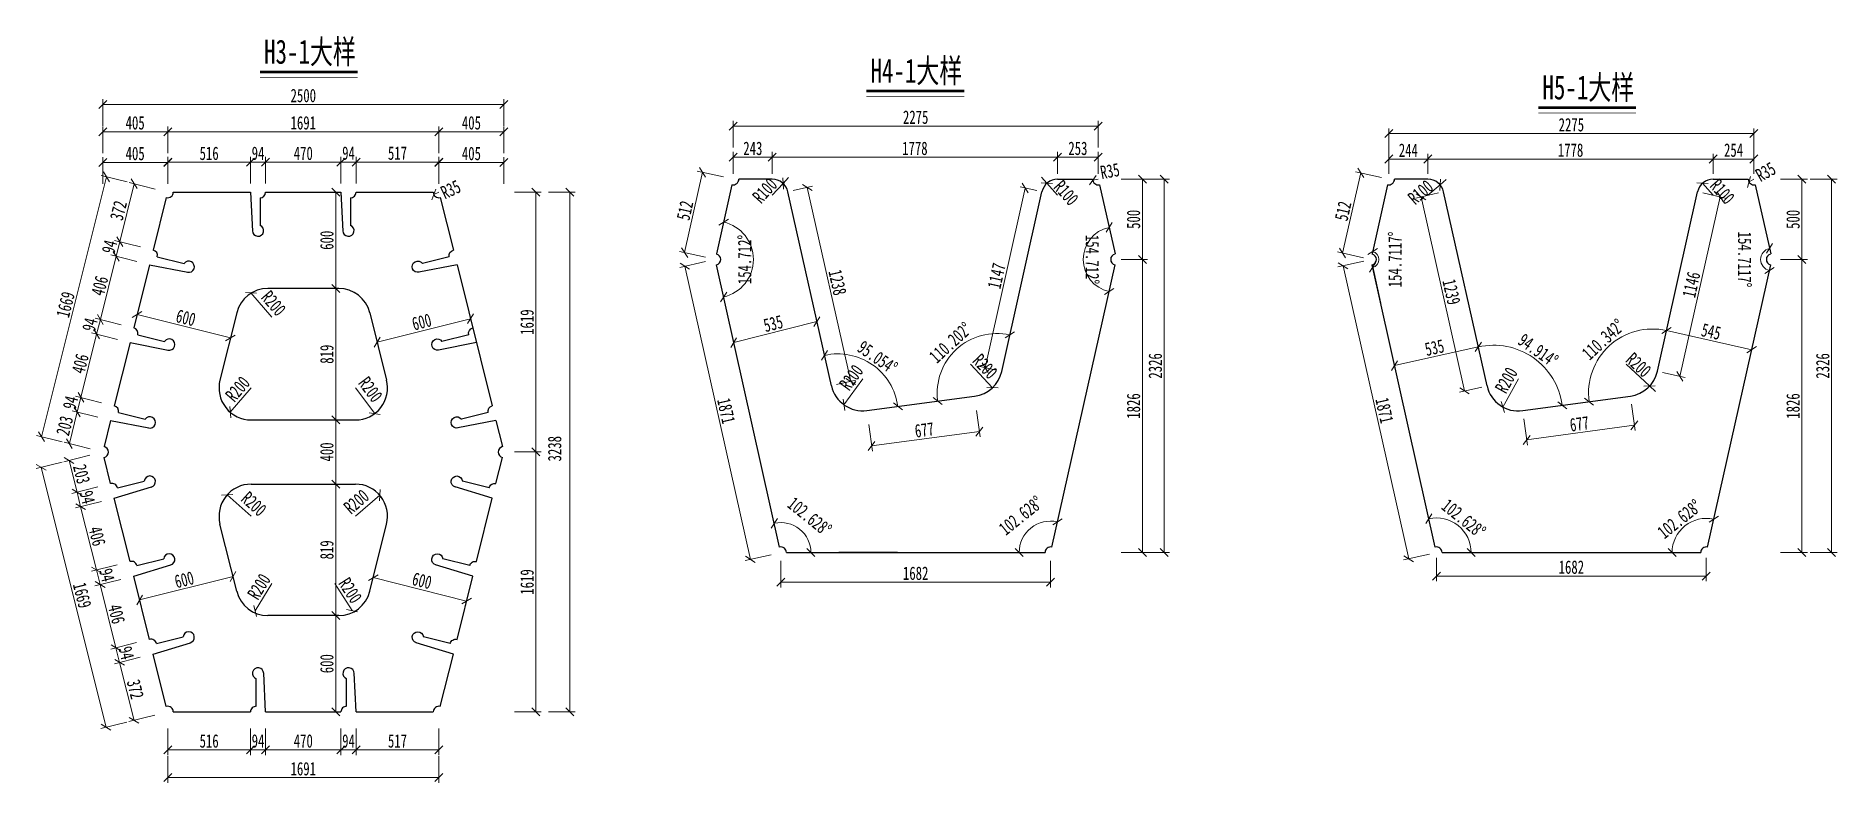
# Model space of a CAD drawing. Header units: millimetres. Extents: x -411717 to -116098, y 0 to 693159.
# Drawn here: x -165669 to -154443, y 303204 to 307857 of the extents above; entities that cross this region are included whole.
import ezdxf

# ---------------------------------------------------------------- set-up
doc = ezdxf.new("R2010")
doc.units = ezdxf.units.MM
doc.header["$LTSCALE"] = 2
doc.header["$PDMODE"] = 3
doc.header["$PDSIZE"] = -10
doc.layers.get('Defpoints').update_dxf_attribs({"color": 8, "lineweight": 9})
for name, color, linetype, lineweight in [('加粗线', 6, 'Continuous', 25), ('标注', 4, 'Continuous', 13), ('细实线', 4, 'Continuous', 15), ('细线', 4, 'Continuous', 15), ('钢板粗线', 1, 'Continuous', 25)]:
    doc.layers.add(name, color=color, linetype=linetype, lineweight=lineweight)
doc.styles.add('111', font='仿宋_GB2312.ttf', dxfattribs={"width": 0.7})
doc.styles.get("Standard").update_dxf_attribs({"font": '仿宋_GB2312.ttf'})
doc.dimstyles.new('200', dxfattribs={"dimscale": 0, "dimtxt": 2.5, "dimasz": 1.5, "dimexe": 1, "dimexo": 1, "dimgap": 0.4, "dimtad": 1, "dimdec": 0, "dimdsep": 46, "dimtxsty": '111', "dimblk": 'OBLIQUE', "dimcen": 0, "dimclrd": 256, "dimclre": 256, "dimclrt": 256, "dimadec": 1, "dimazin": 2, "dimtfac": 1, "dimtdec": 0, "dimtmove": 2, "dimatfit": 3, "dimfxl": 4, "dimfxlon": 1, "dimtolj": 1, "dimlwd": -1, "dimlwe": -1, "dimarcsym": 0})

msp = doc.modelspace()

# ---------------------------------------------------------------- texts
at = {"width": 0.7}
for s, p in [('H3-1大样', (-164247.3, 307684.6)), ('H4-1大样', (-160467.4, 307566.2)), ('H5-1大样', (-156279.2, 307462.2))]:
    msp.add_text(s, height=150, dxfattribs=at).set_placement(p)

# ---------------------------------------------------------------- blocks, each defined once
blk = doc.blocks.new('_Oblique')
at = {"color": 0, "linetype": 'ByBlock', "lineweight": -2}
blk.add_line((-0.5, -0.5), (0.5, 0.5), dxfattribs=at)
blk = doc.blocks.new('*D1521')
at = {"layer": 'Defpoints', "color": 0, "transparency": 16777216}
for p in [(-164041, 304247), (-163918, 303647), (-163801, 303647)]:
    blk.add_point(p, dxfattribs=at)
at = {"layer": '细实线', "transparency": 16777216}
for p, q in [((-163934, 304247), (-163768, 304247)), ((-163801, 304247), (-163801, 303647)), ((-163885, 303647), (-163768, 303647))]:
    blk.add_line(p, q, dxfattribs=at)
at = {"layer": '细实线', "transparency": 16777216, "xscale": 49.99999999999995, "yscale": 49.99999999999995, "zscale": 49.99999999999995}
for p, rotation in [((-163801, 304247), 90), ((-163801, 303647), 270)]:
    blk.add_blockref('_Oblique', p, dxfattribs=dict(at, rotation=rotation))
at = {"layer": '细实线', "transparency": 16777216, "insert": (-163856, 303947), "char_height": 83.3, "attachment_point": 5, "rotation": 90, "style": '111'}
blk.add_mtext('\\A1;600', dxfattribs=at)
blk = doc.blocks.new('*D1532')
at = {"layer": 'Defpoints', "color": 0, "transparency": 16777216}
for p in [(-163830, 305466), (-163830, 305066), (-163801, 305066)]:
    blk.add_point(p, dxfattribs=at)
at = {"layer": '细实线', "transparency": 16777216}
for p, q in [((-163801, 305466), (-163768, 305466)), ((-163801, 305466), (-163801, 305066)), ((-163801, 305066), (-163768, 305066))]:
    blk.add_line(p, q, dxfattribs=at)
at = {"layer": '细实线', "transparency": 16777216, "xscale": 49.99999999999995, "yscale": 49.99999999999995, "zscale": 49.99999999999995}
for p, rotation in [((-163801, 305466), 90), ((-163801, 305066), 270)]:
    blk.add_blockref('_Oblique', p, dxfattribs=dict(at, rotation=rotation))
at = {"layer": '细实线', "transparency": 16777216, "insert": (-163856, 305266), "char_height": 83.3, "attachment_point": 5, "rotation": 90, "style": '111'}
blk.add_mtext('\\A1;400', dxfattribs=at)
blk = doc.blocks.new('*D1522')
at = {"layer": 'Defpoints', "color": 0, "transparency": 16777216}
for p in [(-162961, 306096), (-162935, 305994), (-163517, 305849)]:
    blk.add_point(p, dxfattribs=at)
at = {"layer": '细实线', "transparency": 16777216}
for p, q in [((-162943, 306027), (-162969, 306128)), ((-163543, 305950), (-162961, 306096)), ((-163525, 305881), (-163551, 305982))]:
    blk.add_line(p, q, dxfattribs=at)
at = {"layer": '细实线', "transparency": 16777216, "xscale": 49.99999999999995, "yscale": 49.99999999999995, "zscale": 49.99999999999995}
for p, rotation in [((-162961, 306096), 14.03624346792379), ((-163543, 305950), 194.0362434679238)]:
    blk.add_blockref('_Oblique', p, dxfattribs=dict(at, rotation=rotation))
at = {"layer": '细实线', "transparency": 16777216, "insert": (-163265, 306076), "char_height": 83.3, "attachment_point": 5, "rotation": 14.0362, "style": '111'}
blk.add_mtext('\\A1;600', dxfattribs=at)
blk = doc.blocks.new('*D1523')
at = {"layer": 'Defpoints', "color": 0, "transparency": 16777216}
for p in [(-165066, 306014), (-165039, 306122), (-164484, 305869)]:
    blk.add_point(p, dxfattribs=at)
at = {"layer": '细实线', "transparency": 16777216}
for p, q in [((-165058, 306046), (-165031, 306154)), ((-164457, 305976), (-165039, 306122)), ((-164476, 305901), (-164449, 306008))]:
    blk.add_line(p, q, dxfattribs=at)
at = {"layer": '细实线', "transparency": 16777216, "xscale": 49.99999999999995, "yscale": 49.99999999999995, "zscale": 49.99999999999995}
for p, rotation in [((-165039, 306122), 165.9637565320775), ((-164457, 305976), 345.9637565320776)]:
    blk.add_blockref('_Oblique', p, dxfattribs=dict(at, rotation=rotation))
at = {"layer": '细实线', "transparency": 16777216, "insert": (-164735, 306102), "char_height": 83.3, "attachment_point": 5, "rotation": 345.9638, "style": '111'}
blk.add_mtext('\\A1;600', dxfattribs=at)
blk = doc.blocks.new('*D1524')
at = {"layer": 'Defpoints', "color": 0, "transparency": 16777216}
for p in [(-164441, 304490), (-164441, 304489), (-165023, 304344)]:
    blk.add_point(p, dxfattribs=at)
at = {"layer": '细实线', "transparency": 16777216}
for p, q in [((-165023, 304344), (-164441, 304490)), ((-164441, 304490), (-164449, 304522)), ((-165023, 304344), (-165031, 304376))]:
    blk.add_line(p, q, dxfattribs=at)
at = {"layer": '细实线', "transparency": 16777216, "xscale": 49.99999999999995, "yscale": 49.99999999999995, "zscale": 49.99999999999995}
for p, rotation in [((-164441, 304490), 14.03624346793188), ((-165023, 304344), 194.0362434679319)]:
    blk.add_blockref('_Oblique', p, dxfattribs=dict(at, rotation=rotation))
at = {"layer": '细实线', "transparency": 16777216, "insert": (-164745, 304470), "char_height": 83.3, "attachment_point": 5, "rotation": 14.0362, "style": '111'}
blk.add_mtext('\\A1;600', dxfattribs=at)
blk = doc.blocks.new('*D1525')
at = {"layer": 'Defpoints', "color": 0, "transparency": 16777216}
for p in [(-163567, 304483), (-163567, 304483), (-162985, 304337)]:
    blk.add_point(p, dxfattribs=at)
at = {"layer": '细实线', "transparency": 16777216}
for p, q in [((-163567, 304483), (-163575, 304451)), ((-162985, 304337), (-163567, 304483)), ((-162985, 304337), (-162993, 304305))]:
    blk.add_line(p, q, dxfattribs=at)
at = {"layer": '细实线', "transparency": 16777216, "xscale": 49.99999999999995, "yscale": 49.99999999999995, "zscale": 49.99999999999995}
for p, rotation in [((-163567, 304483), 165.9637565320641), ((-162985, 304337), 345.9637565320641)]:
    blk.add_blockref('_Oblique', p, dxfattribs=dict(at, rotation=rotation))
at = {"layer": '细实线', "transparency": 16777216, "insert": (-163263, 304464), "char_height": 83.3, "attachment_point": 5, "rotation": 345.9638, "style": '111'}
blk.add_mtext('\\A1;600', dxfattribs=at)
blk = doc.blocks.new('*D1533')
at = {"layer": 'Defpoints', "color": 0, "transparency": 16777216}
for p in [(-163899, 306885), (-163801, 306885), (-163899, 306285)]:
    blk.add_point(p, dxfattribs=at)
at = {"layer": '标注', "transparency": 16777216}
for p, q in [((-163866, 306885), (-163768, 306885)), ((-163801, 306285), (-163801, 306885)), ((-163866, 306285), (-163768, 306285))]:
    blk.add_line(p, q, dxfattribs=at)
at = {"layer": '标注', "transparency": 16777216, "xscale": 49.99999999999987, "yscale": 49.99999999999987, "zscale": 49.99999999999987}
for p, rotation in [((-163801, 306885), 90), ((-163801, 306285), 270)]:
    blk.add_blockref('_Oblique', p, dxfattribs=dict(at, rotation=rotation))
at = {"layer": '标注', "transparency": 16777216, "insert": (-163856, 306585), "char_height": 83.3, "attachment_point": 5, "rotation": 90, "style": '111'}
blk.add_mtext('\\A1;600', dxfattribs=at)
blk = doc.blocks.new('*D1526')
at = {"layer": 'Defpoints', "color": 0, "transparency": 16777216}
for p in [(-164848, 303647), (-164332, 303646), (-164332, 303410)]:
    blk.add_point(p, dxfattribs=at)
at = {"layer": '标注', "transparency": 16777216}
for p, q in [((-164848, 303544), (-164848, 303377)), ((-164332, 303544), (-164332, 303377)), ((-164848, 303410), (-164332, 303410))]:
    blk.add_line(p, q, dxfattribs=at)
at = {"layer": '标注', "transparency": 16777216, "xscale": 49.99999999999987, "yscale": 49.99999999999987, "zscale": 49.99999999999987, "rotation": 180}
blk.add_blockref('_Oblique', (-164848, 303410), dxfattribs=at)
at = {"layer": '标注', "transparency": 16777216, "xscale": 49.99999999999987, "yscale": 49.99999999999987, "zscale": 49.99999999999987}
blk.add_blockref('_Oblique', (-164332, 303410), dxfattribs=at)
at = {"layer": '标注', "transparency": 16777216, "insert": (-164590, 303465), "char_height": 83.3, "attachment_point": 5, "style": '111'}
blk.add_mtext('\\A1;516', dxfattribs=at)
blk = doc.blocks.new('*D1534')
at = {"layer": 'Defpoints', "color": 0, "transparency": 16777216}
for p in [(-163674, 303649), (-163158, 303647), (-163158, 303410)]:
    blk.add_point(p, dxfattribs=at)
at = {"layer": '标注', "transparency": 16777216}
for p, q in [((-163674, 303544), (-163674, 303377)), ((-163158, 303544), (-163158, 303377)), ((-163674, 303410), (-163158, 303410))]:
    blk.add_line(p, q, dxfattribs=at)
at = {"layer": '标注', "transparency": 16777216, "xscale": 49.99999999999987, "yscale": 49.99999999999987, "zscale": 49.99999999999987, "rotation": 180}
blk.add_blockref('_Oblique', (-163674, 303410), dxfattribs=at)
at = {"layer": '标注', "transparency": 16777216, "xscale": 49.99999999999987, "yscale": 49.99999999999987, "zscale": 49.99999999999987}
blk.add_blockref('_Oblique', (-163158, 303410), dxfattribs=at)
at = {"layer": '标注', "transparency": 16777216, "insert": (-163416, 303465), "char_height": 83.3, "attachment_point": 5, "style": '111'}
blk.add_mtext('\\A1;517', dxfattribs=at)
blk = doc.blocks.new('*D1527')
at = {"layer": 'Defpoints', "color": 0, "transparency": 16777216}
for p in [(-165412, 305515), (-165204, 305462), (-165253, 305266)]:
    blk.add_point(p, dxfattribs=at)
at = {"layer": '标注', "transparency": 16777216}
for p, q in [((-165461, 305318), (-165412, 305515)), ((-165283, 305482), (-165444, 305523)), ((-165332, 305285), (-165494, 305326))]:
    blk.add_line(p, q, dxfattribs=at)
at = {"layer": '标注', "transparency": 16777216, "xscale": 49.99999999999987, "yscale": 49.99999999999987, "zscale": 49.99999999999987}
for p, rotation in [((-165412, 305515), 75.96375653206555), ((-165461, 305318), 255.9637565320655)]:
    blk.add_blockref('_Oblique', p, dxfattribs=dict(at, rotation=rotation))
at = {"layer": '标注', "transparency": 16777216, "insert": (-165490, 305429), "char_height": 83.3, "attachment_point": 5, "rotation": 75.9638, "style": '111'}
blk.add_mtext('\\A1;203', dxfattribs=at)
blk = doc.blocks.new('*D1528')
at = {"layer": 'Defpoints', "color": 0, "transparency": 16777216}
for p in [(-165253, 305266), (-165413, 305016), (-165204, 305069)]:
    blk.add_point(p, dxfattribs=at)
at = {"layer": '标注', "transparency": 16777216}
for p, q in [((-165333, 305245), (-165495, 305205)), ((-165463, 305213), (-165413, 305016)), ((-165284, 305049), (-165446, 305008))]:
    blk.add_line(p, q, dxfattribs=at)
at = {"layer": '标注', "transparency": 16777216, "xscale": 49.99999999999987, "yscale": 49.99999999999987, "zscale": 49.99999999999987}
for p, rotation in [((-165463, 305213), 104.0362434679783), ((-165413, 305016), 284.0362434679783)]:
    blk.add_blockref('_Oblique', p, dxfattribs=dict(at, rotation=rotation))
at = {"layer": '标注', "transparency": 16777216, "insert": (-165385, 305128), "char_height": 83.3, "attachment_point": 5, "rotation": 284.0362, "style": '111'}
blk.add_mtext('\\A1;203', dxfattribs=at)
blk = doc.blocks.new('*D1535')
at = {"layer": 'Defpoints', "color": 0, "transparency": 16777216}
for p in [(-164848, 306885), (-165635, 305361), (-165253, 305266)]:
    blk.add_point(p, dxfattribs=at)
at = {"layer": '标注', "transparency": 16777216}
for p, q in [((-165230, 306980), (-165635, 305361)), ((-165100, 306948), (-165262, 306988)), ((-165505, 305329), (-165667, 305369))]:
    blk.add_line(p, q, dxfattribs=at)
at = {"layer": '标注', "transparency": 16777216, "xscale": 49.99999999999987, "yscale": 49.99999999999987, "zscale": 49.99999999999987}
for p, rotation in [((-165230, 306980), 75.96375653207352), ((-165635, 305361), 255.9637565320735)]:
    blk.add_blockref('_Oblique', p, dxfattribs=dict(at, rotation=rotation))
at = {"layer": '标注', "transparency": 16777216, "insert": (-165485, 306184), "char_height": 83.3, "attachment_point": 5, "rotation": 75.9638, "style": '111'}
blk.add_mtext('\\A1;1669', dxfattribs=at)
blk = doc.blocks.new('*D1536')
at = {"layer": 'Defpoints', "color": 0, "transparency": 16777216}
for p in [(-165253, 305266), (-165232, 303551), (-164848, 303647)]:
    blk.add_point(p, dxfattribs=at)
at = {"layer": '标注', "transparency": 16777216}
for p, q in [((-165507, 305202), (-165669, 305162)), ((-165637, 305170), (-165232, 303551)), ((-165103, 303583), (-165264, 303543))]:
    blk.add_line(p, q, dxfattribs=at)
at = {"layer": '标注', "transparency": 16777216, "xscale": 49.99999999999987, "yscale": 49.99999999999987, "zscale": 49.99999999999987}
for p, rotation in [((-165637, 305170), 104.0362434679289), ((-165232, 303551), 284.0362434679288)]:
    blk.add_blockref('_Oblique', p, dxfattribs=dict(at, rotation=rotation))
at = {"layer": '标注', "transparency": 16777216, "insert": (-165381, 304373), "char_height": 83.3, "attachment_point": 5, "rotation": 284.0362, "style": '111'}
blk.add_mtext('\\A1;1669', dxfattribs=at)
blk = doc.blocks.new('*D1537')
at = {"layer": 'Defpoints', "color": 0, "transparency": 16777216}
for p in [(-164938, 304007), (-165058, 303594), (-164848, 303647)]:
    blk.add_point(p, dxfattribs=at)
at = {"layer": '标注', "transparency": 16777216}
for p, q in [((-165019, 303987), (-165180, 303947)), ((-165148, 303955), (-165058, 303594)), ((-164929, 303626), (-165090, 303586))]:
    blk.add_line(p, q, dxfattribs=at)
at = {"layer": '标注', "transparency": 16777216, "xscale": 49.99999999999987, "yscale": 49.99999999999987, "zscale": 49.99999999999987}
for p, rotation in [((-165148, 303955), 104.0362434680418), ((-165058, 303594), 284.0362434680417)]:
    blk.add_blockref('_Oblique', p, dxfattribs=dict(at, rotation=rotation))
at = {"layer": '标注', "transparency": 16777216, "insert": (-165050, 303788), "char_height": 83.3, "attachment_point": 5, "rotation": 284.0362, "style": '111'}
blk.add_mtext('\\A1;372', dxfattribs=at)
blk = doc.blocks.new('*D1529')
at = {"layer": 'Defpoints', "color": 0, "transparency": 16777216}
for p in [(-164329, 306257), (-164199, 306106)]:
    blk.add_point(p, dxfattribs=at)
at = {"layer": '标注', "transparency": 16777216}
blk.add_line((-164199, 306106), (-164329, 306257), dxfattribs=at)
at = {"layer": '标注', "transparency": 16777216, "xscale": 49.99999999999994, "yscale": 49.99999999999994, "zscale": 49.99999999999994, "rotation": 130.8385402929694}
blk.add_blockref('_Oblique', (-164329, 306257), dxfattribs=at)
at = {"layer": '标注', "transparency": 16777216, "insert": (-164188, 306192), "char_height": 83.3, "attachment_point": 5, "rotation": 310.8385, "style": '111'}
blk.add_mtext('\\A1;R200', dxfattribs=at)
blk = doc.blocks.new('*D1538')
at = {"layer": 'Defpoints', "color": 0, "transparency": 16777216}
for p in [(-164328, 305666), (-164458, 305513)]:
    blk.add_point(p, dxfattribs=at)
at = {"layer": '标注', "transparency": 16777216}
blk.add_line((-164328, 305666), (-164458, 305513), dxfattribs=at)
at = {"layer": '标注', "transparency": 16777216, "xscale": 49.99999999999994, "yscale": 49.99999999999994, "zscale": 49.99999999999994, "rotation": 229.5121808114154}
blk.add_blockref('_Oblique', (-164458, 305513), dxfattribs=at)
at = {"layer": '标注', "transparency": 16777216, "insert": (-164412, 305658), "char_height": 83.3, "attachment_point": 5, "rotation": 49.5122, "style": '111'}
blk.add_mtext('\\A1;R200', dxfattribs=at)
blk = doc.blocks.new('*D1539')
at = {"layer": 'Defpoints', "color": 0, "transparency": 16777216}
for p in [(-163678, 305666), (-163558, 305505)]:
    blk.add_point(p, dxfattribs=at)
at = {"layer": '标注', "transparency": 16777216}
blk.add_line((-163678, 305666), (-163558, 305505), dxfattribs=at)
at = {"layer": '标注', "transparency": 16777216, "xscale": 49.99999999999994, "yscale": 49.99999999999994, "zscale": 49.99999999999994, "rotation": 306.8152032291244}
blk.add_blockref('_Oblique', (-163558, 305505), dxfattribs=at)
at = {"layer": '标注', "transparency": 16777216, "insert": (-163584, 305655), "char_height": 83.3, "attachment_point": 5, "rotation": 306.8152, "style": '111'}
blk.add_mtext('\\A1;R200', dxfattribs=at)
blk = doc.blocks.new('*D1540')
at = {"layer": 'Defpoints', "color": 0, "transparency": 16777216}
for p in [(-164477, 304999), (-164328, 304866)]:
    blk.add_point(p, dxfattribs=at)
at = {"layer": '标注', "transparency": 16777216}
blk.add_line((-164328, 304866), (-164477, 304999), dxfattribs=at)
at = {"layer": '标注', "transparency": 16777216, "xscale": 49.99999999999994, "yscale": 49.99999999999994, "zscale": 49.99999999999994, "rotation": 138.0092345826488}
blk.add_blockref('_Oblique', (-164477, 304999), dxfattribs=at)
at = {"layer": '标注', "transparency": 16777216, "insert": (-164311, 304942), "char_height": 83.3, "attachment_point": 5, "rotation": 318.0092, "style": '111'}
blk.add_mtext('\\A1;R200', dxfattribs=at)
blk = doc.blocks.new('*D1541')
at = {"layer": 'Defpoints', "color": 0, "transparency": 16777216}
for p in [(-163526, 304996), (-163678, 304866)]:
    blk.add_point(p, dxfattribs=at)
at = {"layer": '标注', "transparency": 16777216}
blk.add_line((-163678, 304866), (-163526, 304996), dxfattribs=at)
at = {"layer": '标注', "transparency": 16777216, "xscale": 49.99999999999994, "yscale": 49.99999999999994, "zscale": 49.99999999999994, "rotation": 40.86821977975423}
blk.add_blockref('_Oblique', (-163526, 304996), dxfattribs=at)
at = {"layer": '标注', "transparency": 16777216, "insert": (-163672, 304956), "char_height": 83.3, "attachment_point": 5, "rotation": 40.8682, "style": '111'}
blk.add_mtext('\\A1;R200', dxfattribs=at)
blk = doc.blocks.new('*D1530')
at = {"layer": 'Defpoints', "color": 0, "transparency": 16777216}
for p in [(-164199, 304447), (-164303, 304276)]:
    blk.add_point(p, dxfattribs=at)
at = {"layer": '标注', "transparency": 16777216}
blk.add_line((-164199, 304447), (-164303, 304276), dxfattribs=at)
at = {"layer": '标注', "transparency": 16777216, "xscale": 49.99999999999994, "yscale": 49.99999999999994, "zscale": 49.99999999999994, "rotation": 238.4325774589967}
blk.add_blockref('_Oblique', (-164303, 304276), dxfattribs=at)
at = {"layer": '标注', "transparency": 16777216, "insert": (-164279, 304427), "char_height": 83.3, "attachment_point": 5, "rotation": 58.4326, "style": '111'}
blk.add_mtext('\\A1;R200', dxfattribs=at)
blk = doc.blocks.new('*D1531')
at = {"layer": 'Defpoints', "color": 0, "transparency": 16777216}
for p in [(-163807, 304447), (-163699, 304278)]:
    blk.add_point(p, dxfattribs=at)
at = {"layer": '标注', "transparency": 16777216}
blk.add_line((-163807, 304447), (-163699, 304278), dxfattribs=at)
at = {"layer": '标注', "transparency": 16777216, "xscale": 49.99999999999994, "yscale": 49.99999999999994, "zscale": 49.99999999999994, "rotation": 302.8173830655895}
blk.add_blockref('_Oblique', (-163699, 304278), dxfattribs=at)
at = {"layer": '标注', "transparency": 16777216, "insert": (-163710, 304403), "char_height": 83.3, "attachment_point": 5, "rotation": 302.8174, "style": '111'}
blk.add_mtext('\\A1;R200', dxfattribs=at)
blk = doc.blocks.new('k')
at = {"layer": '钢板粗线'}
for p, q in [((0, 0), (12, -242)), ((59, -35), (59, -207))]:
    blk.add_line(p, q, dxfattribs=at)
for centre, start, end in [((59, 0), 270, 0), ((47, -240), 180, 69.949)]:
    blk.add_arc(centre, 35, start, end, dxfattribs=at)
blk = doc.blocks.new('*D1542')
at = {"layer": 'Defpoints', "color": 0, "transparency": 16777216}
for p in [(-164848, 307071), (-164848, 306885), (-164332, 306885)]:
    blk.add_point(p, dxfattribs=at)
at = {"layer": '标注', "transparency": 16777216}
for p, q in [((-164848, 306938), (-164848, 307104)), ((-164332, 307071), (-164848, 307071)), ((-164332, 306938), (-164332, 307104))]:
    blk.add_line(p, q, dxfattribs=at)
at = {"layer": '标注', "transparency": 16777216, "xscale": 49.99999999999987, "yscale": 49.99999999999987, "zscale": 49.99999999999987, "rotation": 180}
blk.add_blockref('_Oblique', (-164848, 307071), dxfattribs=at)
at = {"layer": '标注', "transparency": 16777216, "xscale": 49.99999999999987, "yscale": 49.99999999999987, "zscale": 49.99999999999987}
blk.add_blockref('_Oblique', (-164332, 307071), dxfattribs=at)
at = {"layer": '标注', "transparency": 16777216, "insert": (-164590, 307126), "char_height": 83.3, "attachment_point": 5, "style": '111'}
blk.add_mtext('\\A1;516', dxfattribs=at)
blk = doc.blocks.new('*D1543')
at = {"layer": 'Defpoints', "color": 0, "transparency": 16777216}
for p in [(-164238, 307071), (-164332, 306885), (-164238, 306885)]:
    blk.add_point(p, dxfattribs=at)
at = {"layer": '标注', "transparency": 16777216}
for p, q in [((-164332, 306938), (-164332, 307104)), ((-164332, 307071), (-164238, 307071)), ((-164238, 306938), (-164238, 307104))]:
    blk.add_line(p, q, dxfattribs=at)
at = {"layer": '标注', "transparency": 16777216, "xscale": 50.00000221247003, "yscale": 50.00000221247003, "zscale": 50.00000221247003, "rotation": 180}
blk.add_blockref('_Oblique', (-164332, 307071), dxfattribs=at)
at = {"layer": '标注', "transparency": 16777216, "xscale": 50.00000221247003, "yscale": 50.00000221247003, "zscale": 50.00000221247003}
blk.add_blockref('_Oblique', (-164238, 307071), dxfattribs=at)
at = {"layer": '标注', "transparency": 16777216, "insert": (-164285, 307126), "char_height": 83.3, "attachment_point": 5, "style": '111'}
blk.add_mtext('\\A1;94', dxfattribs=at)
blk = doc.blocks.new('*D1544')
at = {"layer": 'Defpoints', "color": 0, "transparency": 16777216}
for p in [(-163674, 307072), (-163768, 306885), (-163674, 306885)]:
    blk.add_point(p, dxfattribs=at)
at = {"layer": '标注', "transparency": 16777216}
for p, q in [((-163768, 306938), (-163768, 307105)), ((-163768, 307072), (-163674, 307072)), ((-163674, 306938), (-163674, 307105))]:
    blk.add_line(p, q, dxfattribs=at)
at = {"layer": '标注', "transparency": 16777216, "xscale": 50.00000221247003, "yscale": 50.00000221247003, "zscale": 50.00000221247003, "rotation": 180}
blk.add_blockref('_Oblique', (-163768, 307072), dxfattribs=at)
at = {"layer": '标注', "transparency": 16777216, "xscale": 50.00000221247003, "yscale": 50.00000221247003, "zscale": 50.00000221247003}
blk.add_blockref('_Oblique', (-163674, 307072), dxfattribs=at)
at = {"layer": '标注', "transparency": 16777216, "insert": (-163721, 307127), "char_height": 83.3, "attachment_point": 5, "style": '111'}
blk.add_mtext('\\A1;94', dxfattribs=at)
blk = doc.blocks.new('*D1545')
at = {"layer": 'Defpoints', "color": 0, "transparency": 16777216}
for p in [(-164238, 307071), (-164238, 306885), (-163768, 306885)]:
    blk.add_point(p, dxfattribs=at)
at = {"layer": '标注', "transparency": 16777216}
for p, q in [((-164238, 306938), (-164238, 307104)), ((-163768, 307071), (-164238, 307071)), ((-163768, 306938), (-163768, 307104))]:
    blk.add_line(p, q, dxfattribs=at)
at = {"layer": '标注', "transparency": 16777216, "xscale": 50.00000221247003, "yscale": 50.00000221247003, "zscale": 50.00000221247003, "rotation": 180}
blk.add_blockref('_Oblique', (-164238, 307071), dxfattribs=at)
at = {"layer": '标注', "transparency": 16777216, "xscale": 50.00000221247003, "yscale": 50.00000221247003, "zscale": 50.00000221247003}
blk.add_blockref('_Oblique', (-163768, 307071), dxfattribs=at)
at = {"layer": '标注', "transparency": 16777216, "insert": (-164003, 307126), "char_height": 83.3, "attachment_point": 5, "style": '111'}
blk.add_mtext('\\A1;470', dxfattribs=at)
blk = doc.blocks.new('*D1546')
at = {"layer": 'Defpoints', "color": 0, "transparency": 16777216}
for p in [(-163674, 307072), (-163674, 306885), (-163158, 306885)]:
    blk.add_point(p, dxfattribs=at)
at = {"layer": '标注', "transparency": 16777216}
for p, q in [((-163674, 306938), (-163674, 307105)), ((-163158, 307072), (-163674, 307072)), ((-163158, 306938), (-163158, 307105))]:
    blk.add_line(p, q, dxfattribs=at)
at = {"layer": '标注', "transparency": 16777216, "xscale": 50.00000221247003, "yscale": 50.00000221247003, "zscale": 50.00000221247003, "rotation": 180}
blk.add_blockref('_Oblique', (-163674, 307072), dxfattribs=at)
at = {"layer": '标注', "transparency": 16777216, "xscale": 50.00000221247003, "yscale": 50.00000221247003, "zscale": 50.00000221247003}
blk.add_blockref('_Oblique', (-163158, 307072), dxfattribs=at)
at = {"layer": '标注', "transparency": 16777216, "insert": (-163416, 307127), "char_height": 83.3, "attachment_point": 5, "style": '111'}
blk.add_mtext('\\A1;517', dxfattribs=at)
blk = doc.blocks.new('*D1547')
at = {"layer": 'Defpoints', "color": 0, "transparency": 16777216}
for p in [(-165057, 306937), (-164848, 306885), (-164938, 306524)]:
    blk.add_point(p, dxfattribs=at)
at = {"layer": '标注', "transparency": 16777216}
for p, q in [((-165147, 306576), (-165057, 306937)), ((-164927, 306904), (-165089, 306945)), ((-165017, 306544), (-165179, 306584))]:
    blk.add_line(p, q, dxfattribs=at)
at = {"layer": '标注', "transparency": 16777216, "xscale": 49.99999999999987, "yscale": 49.99999999999987, "zscale": 49.99999999999987}
for p, rotation in [((-165057, 306937), 75.96375653204306), ((-165147, 306576), 255.9637565320431)]:
    blk.add_blockref('_Oblique', p, dxfattribs=dict(at, rotation=rotation))
at = {"layer": '标注', "transparency": 16777216, "insert": (-165155, 306770), "char_height": 83.3, "attachment_point": 5, "rotation": 75.9638, "style": '111'}
blk.add_mtext('\\A1;372', dxfattribs=at)
blk = doc.blocks.new('*D1548')
at = {"layer": 'Defpoints', "color": 0, "transparency": 16777216}
for p in [(-165169, 306485), (-164938, 306524), (-164961, 306433)]:
    blk.add_point(p, dxfattribs=at)
at = {"layer": '标注', "transparency": 16777216}
for p, q in [((-165017, 306544), (-165179, 306584)), ((-165147, 306576), (-165169, 306485)), ((-165040, 306452), (-165202, 306493))]:
    blk.add_line(p, q, dxfattribs=at)
at = {"layer": '标注', "transparency": 16777216, "xscale": 50.00000221247003, "yscale": 50.00000221247003, "zscale": 50.00000221247003}
for p, rotation in [((-165147, 306576), 75.96375653042995), ((-165169, 306485), 255.96375653043)]:
    blk.add_blockref('_Oblique', p, dxfattribs=dict(at, rotation=rotation))
at = {"layer": '标注', "transparency": 16777216, "insert": (-165211, 306544), "char_height": 83.3, "attachment_point": 5, "rotation": 75.9638, "style": '111'}
blk.add_mtext('\\A1;94', dxfattribs=at)
blk = doc.blocks.new('*D1549')
at = {"layer": 'Defpoints', "color": 0, "transparency": 16777216}
for p in [(-164961, 306433), (-165268, 306091), (-165060, 306039)]:
    blk.add_point(p, dxfattribs=at)
at = {"layer": '标注', "transparency": 16777216}
for p, q in [((-165169, 306485), (-165268, 306091)), ((-165040, 306452), (-165202, 306493)), ((-165139, 306058), (-165300, 306099))]:
    blk.add_line(p, q, dxfattribs=at)
at = {"layer": '标注', "transparency": 16777216, "xscale": 50.00000221247003, "yscale": 50.00000221247003, "zscale": 50.00000221247003}
for p, rotation in [((-165169, 306485), 75.96375653207153), ((-165268, 306091), 255.9637565320716)]:
    blk.add_blockref('_Oblique', p, dxfattribs=dict(at, rotation=rotation))
at = {"layer": '标注', "transparency": 16777216, "insert": (-165272, 306301), "char_height": 83.3, "attachment_point": 5, "rotation": 75.9638, "style": '111'}
blk.add_mtext('\\A1;406', dxfattribs=at)
blk = doc.blocks.new('*D1550')
at = {"layer": 'Defpoints', "color": 0, "transparency": 16777216}
for p in [(-165060, 306039), (-165291, 306000), (-165083, 305948)]:
    blk.add_point(p, dxfattribs=at)
at = {"layer": '标注', "transparency": 16777216}
for p, q in [((-165139, 306058), (-165300, 306099)), ((-165268, 306091), (-165291, 306000)), ((-165161, 305967), (-165323, 306008))]:
    blk.add_line(p, q, dxfattribs=at)
at = {"layer": '标注', "transparency": 16777216, "xscale": 50.00000221247003, "yscale": 50.00000221247003, "zscale": 50.00000221247003}
for p, rotation in [((-165291, 306000), 255.9637565322714), ((-165268, 306091), 75.96375653227143)]:
    blk.add_blockref('_Oblique', p, dxfattribs=dict(at, rotation=rotation))
at = {"layer": '标注', "transparency": 16777216, "insert": (-165333, 306059), "char_height": 83.3, "attachment_point": 5, "rotation": 75.9638, "style": '111'}
blk.add_mtext('\\A1;94', dxfattribs=at)
blk = doc.blocks.new('*D1551')
at = {"layer": 'Defpoints', "color": 0, "transparency": 16777216}
for p in [(-165083, 305948), (-165389, 305606), (-165181, 305554)]:
    blk.add_point(p, dxfattribs=at)
at = {"layer": '标注', "transparency": 16777216}
for p, q in [((-165291, 306000), (-165389, 305606)), ((-165161, 305967), (-165323, 306008)), ((-165260, 305573), (-165422, 305614))]:
    blk.add_line(p, q, dxfattribs=at)
at = {"layer": '标注', "transparency": 16777216, "xscale": 50.00000221247003, "yscale": 50.00000221247003, "zscale": 50.00000221247003}
for p, rotation in [((-165291, 306000), 75.96375653206759), ((-165389, 305606), 255.9637565320676)]:
    blk.add_blockref('_Oblique', p, dxfattribs=dict(at, rotation=rotation))
at = {"layer": '标注', "transparency": 16777216, "insert": (-165393, 305816), "char_height": 83.3, "attachment_point": 5, "rotation": 75.9638, "style": '111'}
blk.add_mtext('\\A1;406', dxfattribs=at)
blk = doc.blocks.new('*D1552')
at = {"layer": 'Defpoints', "color": 0, "transparency": 16777216}
for p in [(-165389, 305606), (-165204, 305462), (-165181, 305554)]:
    blk.add_point(p, dxfattribs=at)
at = {"layer": '标注', "transparency": 16777216}
for p, q in [((-165260, 305573), (-165422, 305614)), ((-165412, 305515), (-165389, 305606)), ((-165283, 305482), (-165444, 305523))]:
    blk.add_line(p, q, dxfattribs=at)
at = {"layer": '标注', "transparency": 16777216, "xscale": 50.00000221247003, "yscale": 50.00000221247003, "zscale": 50.00000221247003}
for p, rotation in [((-165389, 305606), 75.96375653227143), ((-165412, 305515), 255.9637565322714)]:
    blk.add_blockref('_Oblique', p, dxfattribs=dict(at, rotation=rotation))
at = {"layer": '标注', "transparency": 16777216, "insert": (-165454, 305573), "char_height": 83.3, "attachment_point": 5, "rotation": 75.9638, "style": '111'}
blk.add_mtext('\\A1;94', dxfattribs=at)
blk = doc.blocks.new('*D1557')
at = {"layer": 'Defpoints', "color": 0, "transparency": 16777216}
for p in [(-165413, 305016), (-165204, 305069), (-165181, 304977)]:
    blk.add_point(p, dxfattribs=at)
at = {"layer": '标注', "transparency": 16777216}
for p, q in [((-165284, 305049), (-165446, 305008)), ((-165391, 304925), (-165413, 305016)), ((-165261, 304957), (-165423, 304917))]:
    blk.add_line(p, q, dxfattribs=at)
at = {"layer": '标注', "transparency": 16777216, "xscale": 50.00000221247003, "yscale": 50.00000221247003, "zscale": 50.00000221247003}
for p, rotation in [((-165413, 305016), 104.0362434678404), ((-165391, 304925), 284.0362434678404)]:
    blk.add_blockref('_Oblique', p, dxfattribs=dict(at, rotation=rotation))
at = {"layer": '标注', "transparency": 16777216, "insert": (-165349, 304984), "char_height": 83.3, "attachment_point": 5, "rotation": 284.0362, "style": '111'}
blk.add_mtext('\\A1;94', dxfattribs=at)
blk = doc.blocks.new('*D1553')
at = {"layer": 'Defpoints', "color": 0, "transparency": 16777216}
for p in [(-165391, 304925), (-165181, 304977), (-165083, 304584)]:
    blk.add_point(p, dxfattribs=at)
at = {"layer": '标注', "transparency": 16777216}
for p, q in [((-165261, 304957), (-165423, 304917)), ((-165292, 304531), (-165391, 304925)), ((-165163, 304563), (-165324, 304523))]:
    blk.add_line(p, q, dxfattribs=at)
at = {"layer": '标注', "transparency": 16777216, "xscale": 50.00000221247003, "yscale": 50.00000221247003, "zscale": 50.00000221247003}
for p, rotation in [((-165391, 304925), 104.0362434679265), ((-165292, 304531), 284.0362434679265)]:
    blk.add_blockref('_Oblique', p, dxfattribs=dict(at, rotation=rotation))
at = {"layer": '标注', "transparency": 16777216, "insert": (-165288, 304741), "char_height": 83.3, "attachment_point": 5, "rotation": 284.0362, "style": '111'}
blk.add_mtext('\\A1;406', dxfattribs=at)
blk = doc.blocks.new('*D1554')
at = {"layer": 'Defpoints', "color": 0, "transparency": 16777216}
for p in [(-165083, 304584), (-165292, 304531), (-165060, 304492)]:
    blk.add_point(p, dxfattribs=at)
at = {"layer": '标注', "transparency": 16777216}
for p, q in [((-165163, 304563), (-165324, 304523)), ((-165140, 304472), (-165302, 304432)), ((-165269, 304440), (-165292, 304531))]:
    blk.add_line(p, q, dxfattribs=at)
at = {"layer": '标注', "transparency": 16777216, "xscale": 50.00000221247003, "yscale": 50.00000221247003, "zscale": 50.00000221247003}
for p, rotation in [((-165292, 304531), 104.0362434678404), ((-165269, 304440), 284.0362434678404)]:
    blk.add_blockref('_Oblique', p, dxfattribs=dict(at, rotation=rotation))
at = {"layer": '标注', "transparency": 16777216, "insert": (-165227, 304499), "char_height": 83.3, "attachment_point": 5, "rotation": 284.0362, "style": '111'}
blk.add_mtext('\\A1;94', dxfattribs=at)
blk = doc.blocks.new('*D1555')
at = {"layer": 'Defpoints', "color": 0, "transparency": 16777216}
for p in [(-165269, 304440), (-165060, 304492), (-164961, 304098)]:
    blk.add_point(p, dxfattribs=at)
at = {"layer": '标注', "transparency": 16777216}
for p, q in [((-165140, 304472), (-165302, 304432)), ((-165171, 304046), (-165269, 304440)), ((-165042, 304078), (-165203, 304038))]:
    blk.add_line(p, q, dxfattribs=at)
at = {"layer": '标注', "transparency": 16777216, "xscale": 50.00000221247003, "yscale": 50.00000221247003, "zscale": 50.00000221247003}
for p, rotation in [((-165269, 304440), 104.0362434679265), ((-165171, 304046), 284.0362434679265)]:
    blk.add_blockref('_Oblique', p, dxfattribs=dict(at, rotation=rotation))
at = {"layer": '标注', "transparency": 16777216, "insert": (-165167, 304256), "char_height": 83.3, "attachment_point": 5, "rotation": 284.0362, "style": '111'}
blk.add_mtext('\\A1;406', dxfattribs=at)
blk = doc.blocks.new('*D1556')
at = {"layer": 'Defpoints', "color": 0, "transparency": 16777216}
for p in [(-165171, 304046), (-164961, 304098), (-164938, 304007)]:
    blk.add_point(p, dxfattribs=at)
at = {"layer": '标注', "transparency": 16777216}
for p, q in [((-165042, 304078), (-165203, 304038)), ((-165148, 303955), (-165171, 304046)), ((-165019, 303987), (-165180, 303947))]:
    blk.add_line(p, q, dxfattribs=at)
at = {"layer": '标注', "transparency": 16777216, "xscale": 50.00000221247003, "yscale": 50.00000221247003, "zscale": 50.00000221247003}
for p, rotation in [((-165171, 304046), 104.0362434678404), ((-165148, 303955), 284.0362434678404)]:
    blk.add_blockref('_Oblique', p, dxfattribs=dict(at, rotation=rotation))
at = {"layer": '标注', "transparency": 16777216, "insert": (-165106, 304014), "char_height": 83.3, "attachment_point": 5, "rotation": 284.0362, "style": '111'}
blk.add_mtext('\\A1;94', dxfattribs=at)
blk = doc.blocks.new('*D1558')
at = {"layer": 'Defpoints', "color": 0, "transparency": 16777216}
for p in [(-164332, 303646), (-164238, 303646), (-164238, 303410)]:
    blk.add_point(p, dxfattribs=at)
at = {"layer": '标注', "transparency": 16777216}
for p, q in [((-164332, 303544), (-164332, 303377)), ((-164238, 303544), (-164238, 303377)), ((-164332, 303410), (-164238, 303410))]:
    blk.add_line(p, q, dxfattribs=at)
at = {"layer": '标注', "transparency": 16777216, "xscale": 50.00000221247003, "yscale": 50.00000221247003, "zscale": 50.00000221247003, "rotation": 180}
blk.add_blockref('_Oblique', (-164332, 303410), dxfattribs=at)
at = {"layer": '标注', "transparency": 16777216, "xscale": 50.00000221247003, "yscale": 50.00000221247003, "zscale": 50.00000221247003}
blk.add_blockref('_Oblique', (-164238, 303410), dxfattribs=at)
at = {"layer": '标注', "transparency": 16777216, "insert": (-164285, 303465), "char_height": 83.3, "attachment_point": 5, "style": '111'}
blk.add_mtext('\\A1;94', dxfattribs=at)
blk = doc.blocks.new('*D1559')
at = {"layer": 'Defpoints', "color": 0, "transparency": 16777216}
for p in [(-164238, 303647), (-163768, 303647), (-163768, 303410)]:
    blk.add_point(p, dxfattribs=at)
at = {"layer": '标注', "transparency": 16777216}
for p, q in [((-164238, 303544), (-164238, 303377)), ((-163768, 303544), (-163768, 303377)), ((-164238, 303410), (-163768, 303410))]:
    blk.add_line(p, q, dxfattribs=at)
at = {"layer": '标注', "transparency": 16777216, "xscale": 49.99999999999987, "yscale": 49.99999999999987, "zscale": 49.99999999999987, "rotation": 180}
blk.add_blockref('_Oblique', (-164238, 303410), dxfattribs=at)
at = {"layer": '标注', "transparency": 16777216, "xscale": 49.99999999999987, "yscale": 49.99999999999987, "zscale": 49.99999999999987}
blk.add_blockref('_Oblique', (-163768, 303410), dxfattribs=at)
at = {"layer": '标注', "transparency": 16777216, "insert": (-164003, 303465), "char_height": 83.3, "attachment_point": 5, "style": '111'}
blk.add_mtext('\\A1;470', dxfattribs=at)
blk = doc.blocks.new('*D1560')
at = {"layer": 'Defpoints', "color": 0, "transparency": 16777216}
for p in [(-163768, 303647), (-163674, 303647), (-163674, 303410)]:
    blk.add_point(p, dxfattribs=at)
at = {"layer": '标注', "transparency": 16777216}
for p, q in [((-163768, 303544), (-163768, 303377)), ((-163674, 303544), (-163674, 303377)), ((-163768, 303410), (-163674, 303410))]:
    blk.add_line(p, q, dxfattribs=at)
at = {"layer": '标注', "transparency": 16777216, "xscale": 50.00000221247003, "yscale": 50.00000221247003, "zscale": 50.00000221247003, "rotation": 180}
blk.add_blockref('_Oblique', (-163768, 303410), dxfattribs=at)
at = {"layer": '标注', "transparency": 16777216, "xscale": 50.00000221247003, "yscale": 50.00000221247003, "zscale": 50.00000221247003}
blk.add_blockref('_Oblique', (-163674, 303410), dxfattribs=at)
at = {"layer": '标注', "transparency": 16777216, "insert": (-163721, 303465), "char_height": 83.3, "attachment_point": 5, "style": '111'}
blk.add_mtext('\\A1;94', dxfattribs=at)
blk = doc.blocks.new('*D1561')
at = {"layer": 'Defpoints', "color": 0, "transparency": 16777216}
for p in [(-163254, 306885), (-162553, 306885), (-162753, 305266)]:
    blk.add_point(p, dxfattribs=at)
at = {"layer": '标注', "transparency": 16777216}
for p, q in [((-162687, 306885), (-162520, 306885)), ((-162553, 305266), (-162553, 306885)), ((-162687, 305266), (-162520, 305266))]:
    blk.add_line(p, q, dxfattribs=at)
at = {"layer": '标注', "transparency": 16777216, "xscale": 50.00000221247003, "yscale": 50.00000221247003, "zscale": 50.00000221247003}
for p, rotation in [((-162553, 306885), 90), ((-162553, 305266), 270)]:
    blk.add_blockref('_Oblique', p, dxfattribs=dict(at, rotation=rotation))
at = {"layer": '标注', "transparency": 16777216, "insert": (-162608, 306075), "char_height": 83.3, "attachment_point": 5, "rotation": 90, "style": '111'}
blk.add_mtext('\\A1;1619', dxfattribs=at)
blk = doc.blocks.new('*D1562')
at = {"layer": 'Defpoints', "color": 0, "transparency": 16777216}
for p in [(-162753, 305266), (-163266, 303647), (-162553, 303647)]:
    blk.add_point(p, dxfattribs=at)
at = {"layer": '标注', "transparency": 16777216}
for p, q in [((-162687, 305266), (-162520, 305266)), ((-162553, 305266), (-162553, 303647)), ((-162687, 303647), (-162520, 303647))]:
    blk.add_line(p, q, dxfattribs=at)
at = {"layer": '标注', "transparency": 16777216, "xscale": 50.00000221247003, "yscale": 50.00000221247003, "zscale": 50.00000221247003}
for p, rotation in [((-162553, 305266), 90), ((-162553, 303647), 270)]:
    blk.add_blockref('_Oblique', p, dxfattribs=dict(at, rotation=rotation))
at = {"layer": '标注', "transparency": 16777216, "insert": (-162608, 304456), "char_height": 83.3, "attachment_point": 5, "rotation": 90, "style": '111'}
blk.add_mtext('\\A1;1619', dxfattribs=at)
blk = doc.blocks.new('*D1563')
at = {"layer": 'Defpoints', "color": 0, "transparency": 16777216}
for p in [(-163890, 305066), (-163908, 304247), (-163801, 304247)]:
    blk.add_point(p, dxfattribs=at)
at = {"layer": '标注', "transparency": 16777216}
for p, q in [((-163856, 305066), (-163768, 305066)), ((-163801, 305066), (-163801, 304247)), ((-163874, 304247), (-163768, 304247))]:
    blk.add_line(p, q, dxfattribs=at)
at = {"layer": '标注', "transparency": 16777216, "xscale": 50.00000221247003, "yscale": 50.00000221247003, "zscale": 50.00000221247003}
for p, rotation in [((-163801, 305066), 90), ((-163801, 304247), 270)]:
    blk.add_blockref('_Oblique', p, dxfattribs=dict(at, rotation=rotation))
at = {"layer": '标注', "transparency": 16777216, "insert": (-163856, 304656), "char_height": 83.3, "attachment_point": 5, "rotation": 90, "style": '111'}
blk.add_mtext('\\A1;819', dxfattribs=at)
blk = doc.blocks.new('*D1564')
at = {"layer": 'Defpoints', "color": 0, "transparency": 16777216}
for p in [(-163951, 306285), (-163951, 305466), (-163801, 305466)]:
    blk.add_point(p, dxfattribs=at)
at = {"layer": '标注', "transparency": 16777216}
for p, q in [((-163918, 306285), (-163768, 306285)), ((-163801, 306285), (-163801, 305466)), ((-163918, 305466), (-163768, 305466))]:
    blk.add_line(p, q, dxfattribs=at)
at = {"layer": '标注', "transparency": 16777216, "xscale": 50.00000221247003, "yscale": 50.00000221247003, "zscale": 50.00000221247003}
for p, rotation in [((-163801, 306285), 90), ((-163801, 305466), 270)]:
    blk.add_blockref('_Oblique', p, dxfattribs=dict(at, rotation=rotation))
at = {"layer": '标注', "transparency": 16777216, "insert": (-163856, 305875), "char_height": 83.3, "attachment_point": 5, "rotation": 90, "style": '111'}
blk.add_mtext('\\A1;819', dxfattribs=at)
blk = doc.blocks.new('*D1566')
at = {"layer": 'Defpoints', "color": 0, "transparency": 16777216}
for p in [(-161026, 304639), (-159345, 304639), (-161026, 304455)]:
    blk.add_point(p, dxfattribs=at)
at = {"layer": '标注', "transparency": 16777216}
for p, q in [((-161026, 304588), (-161026, 304422)), ((-159345, 304588), (-159345, 304422)), ((-159345, 304455), (-161026, 304455))]:
    blk.add_line(p, q, dxfattribs=at)
at = {"layer": '标注', "transparency": 16777216, "xscale": 49.99999999999987, "yscale": 49.99999999999987, "zscale": 49.99999999999987, "rotation": 180}
blk.add_blockref('_Oblique', (-161026, 304455), dxfattribs=at)
at = {"layer": '标注', "transparency": 16777216, "xscale": 49.99999999999987, "yscale": 49.99999999999987, "zscale": 49.99999999999987}
blk.add_blockref('_Oblique', (-159345, 304455), dxfattribs=at)
at = {"layer": '标注', "transparency": 16777216, "insert": (-160186, 304510), "char_height": 83.3, "attachment_point": 5, "style": '111'}
blk.add_mtext('\\A1;1682', dxfattribs=at)
blk = doc.blocks.new('*D1573')
at = {"layer": 'Defpoints', "color": 0, "transparency": 16777216}
for p in [(-161436, 306465), (-161625, 306423), (-161026, 304639)]:
    blk.add_point(p, dxfattribs=at)
at = {"layer": '标注', "transparency": 16777216}
for p, q in [((-161495, 306452), (-161657, 306415)), ((-161216, 304597), (-161625, 306423)), ((-161086, 304626), (-161248, 304589))]:
    blk.add_line(p, q, dxfattribs=at)
at = {"layer": '标注', "transparency": 16777216, "xscale": 50.00000221247003, "yscale": 50.00000221247003, "zscale": 50.00000221247003}
for p, rotation in [((-161625, 306423), 102.6275899767344), ((-161216, 304597), 282.6275899767344)]:
    blk.add_blockref('_Oblique', p, dxfattribs=dict(at, rotation=rotation))
at = {"layer": '标注', "transparency": 16777216, "insert": (-161367, 305522), "char_height": 83.3, "attachment_point": 5, "rotation": 282.6276, "style": '111'}
blk.add_mtext('\\A1;1871', dxfattribs=at)
blk = doc.blocks.new('*D1565')
at = {"layer": 'Defpoints', "color": 0, "transparency": 16777216}
for p in [(-159261, 306465), (-158773, 306465), (-159402, 304639)]:
    blk.add_point(p, dxfattribs=at)
at = {"layer": '标注', "transparency": 16777216}
for p, q in [((-158906, 306465), (-158740, 306465)), ((-158773, 304639), (-158773, 306465)), ((-158906, 304639), (-158740, 304639))]:
    blk.add_line(p, q, dxfattribs=at)
at = {"layer": '标注', "transparency": 16777216, "xscale": 50.00000221247003, "yscale": 50.00000221247003, "zscale": 50.00000221247003}
for p, rotation in [((-158773, 306465), 90), ((-158773, 304639), 270)]:
    blk.add_blockref('_Oblique', p, dxfattribs=dict(at, rotation=rotation))
at = {"layer": '标注', "transparency": 16777216, "insert": (-158828, 305552), "char_height": 83.3, "attachment_point": 5, "rotation": 90, "style": '111'}
blk.add_mtext('\\A1;1826', dxfattribs=at)
blk = doc.blocks.new('*D1569')
at = {"layer": 'Defpoints', "color": 0, "transparency": 16777216}
for p in [(-161012, 306939), (-161080, 306865)]:
    blk.add_point(p, dxfattribs=at)
at = {"layer": '标注', "transparency": 16777216}
for p, q in [((-161080, 306865), (-161012, 306939)), ((-161012, 306939), (-160978, 306976))]:
    blk.add_line(p, q, dxfattribs=at)
at = {"layer": '标注', "transparency": 16777216, "xscale": 50.00000221247003, "yscale": 50.00000221247003, "zscale": 50.00000221247003, "rotation": 227.5331288848067}
blk.add_blockref('_Oblique', (-161012, 306939), dxfattribs=at)
at = {"layer": '标注', "transparency": 16777216, "insert": (-161126, 306894), "char_height": 83.3, "attachment_point": 5, "rotation": 47.5331, "style": '111'}
blk.add_mtext('\\A1;R100', dxfattribs=at)
blk = doc.blocks.new('*D1570')
at = {"layer": 'Defpoints', "color": 0, "transparency": 16777216}
for p in [(-159368, 306940), (-159301, 306865)]:
    blk.add_point(p, dxfattribs=at)
at = {"layer": '标注', "transparency": 16777216}
for p, q in [((-159368, 306940), (-159401, 306977)), ((-159301, 306865), (-159368, 306940))]:
    blk.add_line(p, q, dxfattribs=at)
at = {"layer": '标注', "transparency": 16777216, "xscale": 50.00000221247003, "yscale": 50.00000221247003, "zscale": 50.00000221247003, "rotation": 311.4985767444025}
blk.add_blockref('_Oblique', (-159368, 306940), dxfattribs=at)
at = {"layer": '标注', "transparency": 16777216, "insert": (-159248, 306880), "char_height": 83.3, "attachment_point": 5, "rotation": 311.4986, "style": '111'}
blk.add_mtext('\\A1;R100', dxfattribs=at)
blk = doc.blocks.new('*D1571')
at = {"layer": 'Defpoints', "color": 0, "transparency": 16777216}
for p in [(-159845, 305812), (-159707, 305666)]:
    blk.add_point(p, dxfattribs=at)
at = {"layer": '标注', "transparency": 16777216}
blk.add_line((-159845, 305812), (-159707, 305666), dxfattribs=at)
at = {"layer": '标注', "transparency": 16777216, "xscale": 50.00000221247003, "yscale": 50.00000221247003, "zscale": 50.00000221247003, "rotation": 313.4880871971172}
blk.add_blockref('_Oblique', (-159707, 305666), dxfattribs=at)
at = {"layer": '标注', "transparency": 16777216, "insert": (-159753, 305799), "char_height": 83.3, "attachment_point": 5, "rotation": 313.4881, "style": '111'}
blk.add_mtext('\\A1;R200', dxfattribs=at)
blk = doc.blocks.new('*D1572')
at = {"layer": 'Defpoints', "color": 0, "transparency": 16777216}
for p in [(-160516, 305722), (-160633, 305560)]:
    blk.add_point(p, dxfattribs=at)
at = {"layer": '标注', "transparency": 16777216}
blk.add_line((-160516, 305722), (-160633, 305560), dxfattribs=at)
at = {"layer": '标注', "transparency": 16777216, "xscale": 50.00000221247003, "yscale": 50.00000221247003, "zscale": 50.00000221247003, "rotation": 234.2435321067233}
blk.add_blockref('_Oblique', (-160633, 305560), dxfattribs=at)
at = {"layer": '标注', "transparency": 16777216, "insert": (-160587, 305730), "char_height": 83.3, "attachment_point": 5, "rotation": 54.2435, "style": '111'}
blk.add_mtext('\\A1;R200', dxfattribs=at)
blk = doc.blocks.new('*D1567')
at = {"layer": 'Defpoints', "color": 0, "transparency": 16777216}
for p in [(-159083, 306965), (-158773, 306965), (-158936, 306465)]:
    blk.add_point(p, dxfattribs=at)
at = {"layer": '标注', "transparency": 16777216}
for p, q in [((-158906, 306965), (-158740, 306965)), ((-158773, 306465), (-158773, 306965)), ((-158902, 306465), (-158740, 306465))]:
    blk.add_line(p, q, dxfattribs=at)
at = {"layer": '标注', "transparency": 16777216, "xscale": 50.00000221247003, "yscale": 50.00000221247003, "zscale": 50.00000221247003}
for p, rotation in [((-158773, 306965), 90), ((-158773, 306465), 270)]:
    blk.add_blockref('_Oblique', p, dxfattribs=dict(at, rotation=rotation))
at = {"layer": '标注', "transparency": 16777216, "insert": (-158828, 306715), "char_height": 83.3, "attachment_point": 5, "rotation": 90, "style": '111'}
blk.add_mtext('\\A1;500', dxfattribs=at)
blk = doc.blocks.new('*D1568')
at = {"layer": 'Defpoints', "color": 0, "transparency": 16777216}
for p in [(-160795, 306049), (-161320, 305947), (-161313, 305918)]:
    blk.add_point(p, dxfattribs=at)
at = {"layer": '标注', "transparency": 16777216}
for p, q in [((-160802, 306078), (-161320, 305947)), ((-160802, 306078), (-160810, 306110)), ((-161320, 305947), (-161328, 305979))]:
    blk.add_line(p, q, dxfattribs=at)
at = {"layer": '标注', "transparency": 16777216, "xscale": 50.00000221247003, "yscale": 50.00000221247003, "zscale": 50.00000221247003}
for p, rotation in [((-160802, 306078), 14.18999513498081), ((-161320, 305947), 194.1899951349808)]:
    blk.add_blockref('_Oblique', p, dxfattribs=dict(at, rotation=rotation))
at = {"layer": '标注', "transparency": 16777216, "insert": (-161074, 306066), "char_height": 83.3, "attachment_point": 5, "rotation": 14.19, "style": '111'}
blk.add_mtext('\\A1;535', dxfattribs=at)
blk = doc.blocks.new('*D1574')
at = {"layer": 'Defpoints', "color": 0, "transparency": 16777216}
for p in [(-161080, 307102), (-161323, 306965), (-161080, 306965)]:
    blk.add_point(p, dxfattribs=at)
at = {"layer": '标注', "transparency": 16777216}
for p, q in [((-161323, 306998), (-161323, 307136)), ((-161080, 306998), (-161080, 307136)), ((-161323, 307102), (-161080, 307102))]:
    blk.add_line(p, q, dxfattribs=at)
at = {"layer": '标注', "transparency": 16777216, "xscale": 50.00000221247003, "yscale": 50.00000221247003, "zscale": 50.00000221247003, "rotation": 180}
blk.add_blockref('_Oblique', (-161323, 307102), dxfattribs=at)
at = {"layer": '标注', "transparency": 16777216, "xscale": 50.00000221247003, "yscale": 50.00000221247003, "zscale": 50.00000221247003}
blk.add_blockref('_Oblique', (-161080, 307102), dxfattribs=at)
at = {"layer": '标注', "transparency": 16777216, "insert": (-161201, 307157), "char_height": 83.3, "attachment_point": 5, "style": '111'}
blk.add_mtext('\\A1;243', dxfattribs=at)
blk = doc.blocks.new('*D1575')
at = {"layer": 'Defpoints', "color": 0, "transparency": 16777216}
for p in [(-160982, 306887), (-160711, 305679), (-160591, 305705)]:
    blk.add_point(p, dxfattribs=at)
at = {"layer": '标注', "transparency": 16777216}
for p, q in [((-160950, 306894), (-160829, 306921)), ((-160862, 306914), (-160591, 305705)), ((-160679, 305686), (-160559, 305713))]:
    blk.add_line(p, q, dxfattribs=at)
at = {"layer": '标注', "transparency": 16777216, "xscale": 50.00000221247003, "yscale": 50.00000221247003, "zscale": 50.00000221247003}
for p, rotation in [((-160862, 306914), 102.6275889145996), ((-160591, 305705), 282.6275889145996)]:
    blk.add_blockref('_Oblique', p, dxfattribs=dict(at, rotation=rotation))
at = {"layer": '标注', "transparency": 16777216, "insert": (-160673, 306322), "char_height": 83.3, "attachment_point": 5, "rotation": 282.6276, "style": '111'}
blk.add_mtext('\\A1;1238', dxfattribs=at)
blk = doc.blocks.new('*D1576')
at = {"layer": 'Defpoints', "color": 0, "transparency": 16777216}
for p in [(-159503, 306910), (-159399, 306887), (-159650, 305768)]:
    blk.add_point(p, dxfattribs=at)
at = {"layer": '标注', "transparency": 16777216}
for p, q in [((-159753, 305791), (-159503, 306910)), ((-159431, 306894), (-159535, 306918)), ((-159682, 305775), (-159786, 305798))]:
    blk.add_line(p, q, dxfattribs=at)
at = {"layer": '标注', "transparency": 16777216, "xscale": 50.00000221247003, "yscale": 50.00000221247003, "zscale": 50.00000221247003}
for p, rotation in [((-159503, 306910), 77.37241002326955), ((-159753, 305791), 257.3724100232695)]:
    blk.add_blockref('_Oblique', p, dxfattribs=dict(at, rotation=rotation))
at = {"layer": '标注', "transparency": 16777216, "insert": (-159682, 306363), "char_height": 83.3, "attachment_point": 5, "rotation": 77.3724, "style": '111'}
blk.add_mtext('\\A1;1147', dxfattribs=at)
blk = doc.blocks.new('*D1577')
at = {"layer": 'Defpoints', "color": 0, "transparency": 16777216}
for p in [(-159301, 307102), (-159301, 306965), (-159048, 306965)]:
    blk.add_point(p, dxfattribs=at)
at = {"layer": '标注', "transparency": 16777216}
for p, q in [((-159301, 306998), (-159301, 307136)), ((-159048, 306998), (-159048, 307136)), ((-159048, 307102), (-159301, 307102))]:
    blk.add_line(p, q, dxfattribs=at)
at = {"layer": '标注', "transparency": 16777216, "xscale": 50.00000221247003, "yscale": 50.00000221247003, "zscale": 50.00000221247003, "rotation": 180}
blk.add_blockref('_Oblique', (-159301, 307102), dxfattribs=at)
at = {"layer": '标注', "transparency": 16777216, "xscale": 50.00000221247003, "yscale": 50.00000221247003, "zscale": 50.00000221247003}
blk.add_blockref('_Oblique', (-159048, 307102), dxfattribs=at)
at = {"layer": '标注', "transparency": 16777216, "insert": (-159175, 307157), "char_height": 83.3, "attachment_point": 5, "style": '111'}
blk.add_mtext('\\A1;253', dxfattribs=at)
blk = doc.blocks.new('*D1578')
at = {"layer": 'Defpoints', "color": 0, "transparency": 16777216}
for p in [(-159818, 305613), (-160490, 305524), (-159789, 305393)]:
    blk.add_point(p, dxfattribs=at)
at = {"layer": '标注', "transparency": 16777216}
for p, q in [((-159807, 305525), (-159785, 305360)), ((-160478, 305436), (-160456, 305271)), ((-160461, 305304), (-159789, 305393))]:
    blk.add_line(p, q, dxfattribs=at)
at = {"layer": '标注', "transparency": 16777216, "xscale": 50.00000221247003, "yscale": 50.00000221247003, "zscale": 50.00000221247003}
for p, rotation in [((-159789, 305393), 7.574000001277033), ((-160461, 305304), 187.574000001277)]:
    blk.add_blockref('_Oblique', p, dxfattribs=dict(at, rotation=rotation))
at = {"layer": '标注', "transparency": 16777216, "insert": (-160132, 305403), "char_height": 83.3, "attachment_point": 5, "rotation": 7.574, "style": '111'}
blk.add_mtext('\\A1;677', dxfattribs=at)
blk = doc.blocks.new('*D1579')
at = {"layer": 'Defpoints', "color": 0, "transparency": 16777216}
for p in [(-160982, 306887), (-160711, 305679), (-160379, 305739), (-159818, 305613), (-160490, 305524)]:
    blk.add_point(p, dxfattribs=at)
at = {"layer": '标注', "transparency": 16777216}
blk.add_arc((-160671, 305500), 377, 7.574, 102.6276, dxfattribs=at)
at = {"layer": '标注', "transparency": 16777216, "xscale": 50.00000221247003, "yscale": 50.00000221247003, "zscale": 50.00000221247003}
for p, rotation in [((-160754, 305868), 192.6275889145999), ((-160297, 305550), 277.5740000012781)]:
    blk.add_blockref('_Oblique', p, dxfattribs=dict(at, rotation=rotation))
at = {"layer": '标注', "transparency": 16777216, "insert": (-160424, 305855), "char_height": 83.33, "attachment_point": 5, "rotation": 325.1008, "style": '111'}
blk.add_mtext('\\A1;95.054°', dxfattribs=at)
blk = doc.blocks.new('*D1580')
at = {"layer": 'Defpoints', "color": 0, "transparency": 16777216}
for p in [(-159399, 306887), (-159832, 305972), (-159650, 305768), (-159818, 305613), (-160490, 305524)]:
    blk.add_point(p, dxfattribs=at)
at = {"layer": '标注', "transparency": 16777216}
blk.add_arc((-159680, 305632), 372, 77.3724, 187.574, dxfattribs=at)
at = {"layer": '标注', "transparency": 16777216, "xscale": 50.00000221247003, "yscale": 50.00000221247003, "zscale": 50.00000221247003}
for p, rotation in [((-159599, 305995), 347.3724100232698), ((-160049, 305583), 277.5740000012745)]:
    blk.add_blockref('_Oblique', p, dxfattribs=dict(at, rotation=rotation))
at = {"layer": '标注', "transparency": 16777216, "insert": (-159969, 305947), "char_height": 83.33, "attachment_point": 5, "rotation": 42.4732, "style": '111'}
blk.add_mtext('\\A1;110.202°', dxfattribs=at)
blk = doc.blocks.new('*D1581')
at = {"layer": 'Defpoints', "color": 0, "transparency": 16777216}
for p in [(-161331, 306931), (-161428, 306499), (-161428, 306431), (-161220, 306361), (-161034, 304673)]:
    blk.add_point(p, dxfattribs=at)
at = {"layer": '标注', "transparency": 16777216}
blk.add_arc((-161436, 306465), 239, 282.6276, 77.3393, dxfattribs=at)
at = {"layer": '标注', "transparency": 16777216, "xscale": 50.00000221247003, "yscale": 50.00000221247003, "zscale": 50.00000221247003}
for p, rotation in [((-161383, 306698), 167.3393013371551), ((-161383, 306232), 192.6275899767388)]:
    blk.add_blockref('_Oblique', p, dxfattribs=dict(at, rotation=rotation))
at = {"layer": '标注', "transparency": 16777216, "insert": (-161252, 306465), "char_height": 83.33, "attachment_point": 5, "rotation": 89.9834, "style": '111'}
blk.add_mtext('\\A1;154.712°', dxfattribs=at)
blk = doc.blocks.new('*D1582')
at = {"layer": 'Defpoints', "color": 0, "transparency": 16777216}
for p in [(-159040, 306931), (-159120, 306554), (-158943, 306499), (-158943, 306431), (-159337, 304673)]:
    blk.add_point(p, dxfattribs=at)
at = {"layer": '标注', "transparency": 16777216}
blk.add_arc((-158936, 306465), 205, 102.6607, 257.3724, dxfattribs=at)
at = {"layer": '标注', "transparency": 16777216, "xscale": 50.00000221247003, "yscale": 50.00000221247003, "zscale": 50.00000221247003}
for p, rotation in [((-158980, 306665), 12.66069866284323), ((-158980, 306265), 347.3724100232689)]:
    blk.add_blockref('_Oblique', p, dxfattribs=dict(at, rotation=rotation))
at = {"layer": '标注', "transparency": 16777216, "insert": (-159085, 306465), "char_height": 83.33, "attachment_point": 5, "rotation": 270.0166, "style": '111'}
blk.add_mtext('\\A1;154.712°', dxfattribs=at)
blk = doc.blocks.new('*D1589')
at = {"layer": 'Defpoints', "color": 0, "transparency": 16777216}
for p in [(-159301, 307102), (-161080, 306965), (-159301, 306965)]:
    blk.add_point(p, dxfattribs=at)
at = {"layer": '标注', "transparency": 16777216}
for p, q in [((-161080, 306998), (-161080, 307136)), ((-159301, 306998), (-159301, 307136)), ((-161080, 307102), (-159301, 307102))]:
    blk.add_line(p, q, dxfattribs=at)
at = {"layer": '标注', "transparency": 16777216, "xscale": 50.00000221247004, "yscale": 50.00000221247004, "zscale": 50.00000221247004, "rotation": 180}
blk.add_blockref('_Oblique', (-161080, 307102), dxfattribs=at)
at = {"layer": '标注', "transparency": 16777216, "xscale": 50.00000221247004, "yscale": 50.00000221247004, "zscale": 50.00000221247004}
blk.add_blockref('_Oblique', (-159301, 307102), dxfattribs=at)
at = {"layer": '标注', "transparency": 16777216, "insert": (-160191, 307157), "char_height": 83.3, "attachment_point": 5, "style": '111'}
blk.add_mtext('\\A1;1778', dxfattribs=at)
blk = doc.blocks.new('*D1594')
at = {"layer": 'Defpoints', "color": 0, "transparency": 16777216}
for p in [(-156917, 306931), (-156993, 306865)]:
    blk.add_point(p, dxfattribs=at)
at = {"layer": '标注', "transparency": 16777216}
for p, q in [((-156993, 306865), (-156917, 306931)), ((-156917, 306931), (-156880, 306963))]:
    blk.add_line(p, q, dxfattribs=at)
at = {"layer": '标注', "transparency": 16777216, "xscale": 50.00000221247003, "yscale": 50.00000221247003, "zscale": 50.00000221247003, "rotation": 220.9544616532736}
blk.add_blockref('_Oblique', (-156917, 306931), dxfattribs=at)
at = {"layer": '标注', "transparency": 16777216, "insert": (-157039, 306884), "char_height": 83.3, "attachment_point": 5, "rotation": 40.9545, "style": '111'}
blk.add_mtext('\\A1;R100', dxfattribs=at)
blk = doc.blocks.new('*D1595')
at = {"layer": 'Defpoints', "color": 0, "transparency": 16777216}
for p in [(-155281, 306940), (-155215, 306865)]:
    blk.add_point(p, dxfattribs=at)
at = {"layer": '标注', "transparency": 16777216}
blk.add_line((-155215, 306865), (-155281, 306940), dxfattribs=at)
at = {"layer": '标注', "transparency": 16777216, "xscale": 50.00000221247003, "yscale": 50.00000221247003, "zscale": 50.00000221247003, "rotation": 131.4461473682567}
blk.add_blockref('_Oblique', (-155281, 306940), dxfattribs=at)
at = {"layer": '标注', "transparency": 16777216, "insert": (-155158, 306888), "char_height": 83.3, "attachment_point": 5, "rotation": 311.4461, "style": '111'}
blk.add_mtext('\\A1;R100', dxfattribs=at)
blk = doc.blocks.new('*D1590')
at = {"layer": 'Defpoints', "color": 0, "transparency": 16777216}
for p in [(-155174, 306965), (-155236, 304639), (-154477, 304639)]:
    blk.add_point(p, dxfattribs=at)
at = {"layer": '标注', "transparency": 16777216}
for p, q in [((-154610, 306965), (-154443, 306965)), ((-154477, 306965), (-154477, 304639)), ((-154610, 304639), (-154443, 304639))]:
    blk.add_line(p, q, dxfattribs=at)
at = {"layer": '标注', "transparency": 16777216, "xscale": 50.00000221247003, "yscale": 50.00000221247003, "zscale": 50.00000221247003}
for p, rotation in [((-154477, 306965), 90), ((-154477, 304639), 270)]:
    blk.add_blockref('_Oblique', p, dxfattribs=dict(at, rotation=rotation))
at = {"layer": '标注', "transparency": 16777216, "insert": (-154532, 305802), "char_height": 83.3, "attachment_point": 5, "rotation": 90, "style": '111'}
blk.add_mtext('\\A1;2326', dxfattribs=at)
blk = doc.blocks.new('*D1591')
at = {"layer": 'Defpoints', "color": 0, "transparency": 16777216}
for p in [(-154961, 306965), (-154662, 306965), (-154812, 306465)]:
    blk.add_point(p, dxfattribs=at)
at = {"layer": '标注', "transparency": 16777216}
for p, q in [((-154795, 306965), (-154628, 306965)), ((-154662, 306465), (-154662, 306965)), ((-154779, 306465), (-154628, 306465))]:
    blk.add_line(p, q, dxfattribs=at)
at = {"layer": '标注', "transparency": 16777216, "xscale": 50.00000221247003, "yscale": 50.00000221247003, "zscale": 50.00000221247003}
for p, rotation in [((-154662, 306965), 90), ((-154662, 306465), 270)]:
    blk.add_blockref('_Oblique', p, dxfattribs=dict(at, rotation=rotation))
at = {"layer": '标注', "transparency": 16777216, "insert": (-154717, 306715), "char_height": 83.3, "attachment_point": 5, "rotation": 90, "style": '111'}
blk.add_mtext('\\A1;500', dxfattribs=at)
blk = doc.blocks.new('*D1592')
at = {"layer": 'Defpoints', "color": 0, "transparency": 16777216}
for p in [(-157236, 306965), (-157525, 306505), (-157349, 306465)]:
    blk.add_point(p, dxfattribs=at)
at = {"layer": '标注', "transparency": 16777216}
for p, q in [((-157412, 307005), (-157525, 306505)), ((-157282, 306975), (-157445, 307012)), ((-157395, 306475), (-157557, 306512))]:
    blk.add_line(p, q, dxfattribs=at)
at = {"layer": '标注', "transparency": 16777216, "xscale": 50.00000221247003, "yscale": 50.00000221247003, "zscale": 50.00000221247003}
for p, rotation in [((-157412, 307005), 77.33930133678915), ((-157525, 306505), 257.3393013367891)]:
    blk.add_blockref('_Oblique', p, dxfattribs=dict(at, rotation=rotation))
at = {"layer": '标注', "transparency": 16777216, "insert": (-157522, 306767), "char_height": 83.3, "attachment_point": 5, "rotation": 77.3393, "style": '111'}
blk.add_mtext('\\A1;512', dxfattribs=at)
blk = doc.blocks.new('*D1593')
at = {"layer": 'Defpoints', "color": 0, "transparency": 16777216}
for p in [(-157349, 306465), (-157522, 306426), (-156940, 304639)]:
    blk.add_point(p, dxfattribs=at)
at = {"layer": '标注', "transparency": 16777216}
for p, q in [((-157392, 306455), (-157555, 306419)), ((-157113, 304600), (-157522, 306426)), ((-156983, 304629), (-157146, 304593))]:
    blk.add_line(p, q, dxfattribs=at)
at = {"layer": '标注', "transparency": 16777216, "xscale": 50.00000221247003, "yscale": 50.00000221247003, "zscale": 50.00000221247003}
for p, rotation in [((-157522, 306426), 102.6275899768327), ((-157113, 304600), 282.6275899768327)]:
    blk.add_blockref('_Oblique', p, dxfattribs=dict(at, rotation=rotation))
at = {"layer": '标注', "transparency": 16777216, "insert": (-157264, 305525), "char_height": 83.3, "attachment_point": 5, "rotation": 282.6276, "style": '111'}
blk.add_mtext('\\A1;1871', dxfattribs=at)
blk = doc.blocks.new('*D1596')
at = {"layer": 'Defpoints', "color": 0, "transparency": 16777216}
for p in [(-156679, 305921), (-156672, 305892), (-157194, 305775)]:
    blk.add_point(p, dxfattribs=at)
at = {"layer": '标注', "transparency": 16777216}
for p, q in [((-157201, 305804), (-156679, 305921)), ((-156679, 305921), (-156686, 305953)), ((-157201, 305804), (-157208, 305836))]:
    blk.add_line(p, q, dxfattribs=at)
at = {"layer": '标注', "transparency": 16777216, "xscale": 50.00000221247003, "yscale": 50.00000221247003, "zscale": 50.00000221247003}
for p, rotation in [((-156679, 305921), 12.62758891460374), ((-157201, 305804), 192.6275889146038)]:
    blk.add_blockref('_Oblique', p, dxfattribs=dict(at, rotation=rotation))
at = {"layer": '标注', "transparency": 16777216, "insert": (-156952, 305916), "char_height": 83.3, "attachment_point": 5, "rotation": 12.6276, "style": '111'}
blk.add_mtext('\\A1;535', dxfattribs=at)
blk = doc.blocks.new('*D1597')
at = {"layer": 'Defpoints', "color": 0, "transparency": 16777216}
for p in [(-155514, 305988), (-154975, 305903), (-154982, 305869)]:
    blk.add_point(p, dxfattribs=at)
at = {"layer": '标注', "transparency": 16777216}
for p, q in [((-155507, 306020), (-155499, 306055)), ((-155506, 306022), (-154975, 305903)), ((-154975, 305901), (-154967, 305936))]:
    blk.add_line(p, q, dxfattribs=at)
at = {"layer": '标注', "transparency": 16777216, "xscale": 50.00000221247003, "yscale": 50.00000221247003, "zscale": 50.00000221247003}
for p, rotation in [((-155506, 306022), 167.3724100232711), ((-154975, 305903), 347.3724100232711)]:
    blk.add_blockref('_Oblique', p, dxfattribs=dict(at, rotation=rotation))
at = {"layer": '标注', "transparency": 16777216, "insert": (-155228, 306016), "char_height": 83.3, "attachment_point": 5, "rotation": 347.3724, "style": '111'}
blk.add_mtext('\\A1;545', dxfattribs=at)
blk = doc.blocks.new('*D1598')
at = {"layer": 'Defpoints', "color": 0, "transparency": 16777216}
for p in [(-156429, 305722), (-156526, 305546)]:
    blk.add_point(p, dxfattribs=at)
at = {"layer": '标注', "transparency": 16777216}
blk.add_line((-156429, 305722), (-156526, 305546), dxfattribs=at)
at = {"layer": '标注', "transparency": 16777216, "xscale": 50.00000221247003, "yscale": 50.00000221247003, "zscale": 50.00000221247003, "rotation": 241.0761021539386}
blk.add_blockref('_Oblique', (-156526, 305546), dxfattribs=at)
at = {"layer": '标注', "transparency": 16777216, "insert": (-156504, 305713), "char_height": 83.3, "attachment_point": 5, "rotation": 61.0761, "style": '111'}
blk.add_mtext('\\A1;R200', dxfattribs=at)
blk = doc.blocks.new('*D1599')
at = {"layer": 'Defpoints', "color": 0, "transparency": 16777216}
for p in [(-155758, 305812), (-155611, 305677)]:
    blk.add_point(p, dxfattribs=at)
at = {"layer": '标注', "transparency": 16777216}
for p, q in [((-155758, 305812), (-155611, 305677)), ((-155611, 305677), (-155574, 305643))]:
    blk.add_line(p, q, dxfattribs=at)
at = {"layer": '标注', "transparency": 16777216, "xscale": 50.00000221247003, "yscale": 50.00000221247003, "zscale": 50.00000221247003, "rotation": 137.4810574437765}
blk.add_blockref('_Oblique', (-155611, 305677), dxfattribs=at)
at = {"layer": '标注', "transparency": 16777216, "insert": (-155680, 305808), "char_height": 83.3, "attachment_point": 5, "rotation": 317.4811, "style": '111'}
blk.add_mtext('\\A1;R200', dxfattribs=at)
blk = doc.blocks.new('*D1600')
at = {"layer": 'Defpoints', "color": 0, "transparency": 16777216}
for p in [(-156940, 304639), (-155258, 304639), (-156940, 304493)]:
    blk.add_point(p, dxfattribs=at)
at = {"layer": '标注', "transparency": 16777216}
for p, q in [((-156940, 304606), (-156940, 304460)), ((-155258, 304606), (-155258, 304460)), ((-155258, 304493), (-156940, 304493))]:
    blk.add_line(p, q, dxfattribs=at)
at = {"layer": '标注', "transparency": 16777216, "xscale": 50.00000221247004, "yscale": 50.00000221247004, "zscale": 50.00000221247004, "rotation": 180}
blk.add_blockref('_Oblique', (-156940, 304493), dxfattribs=at)
at = {"layer": '标注', "transparency": 16777216, "xscale": 50.00000221247004, "yscale": 50.00000221247004, "zscale": 50.00000221247004}
blk.add_blockref('_Oblique', (-155258, 304493), dxfattribs=at)
at = {"layer": '标注', "transparency": 16777216, "insert": (-156099, 304548), "char_height": 83.3, "attachment_point": 5, "style": '111'}
blk.add_mtext('\\A1;1682', dxfattribs=at)
blk = doc.blocks.new('*D1601')
at = {"layer": 'Defpoints', "color": 0, "transparency": 16777216}
for p in [(-154849, 306465), (-155345, 304639), (-154662, 304639)]:
    blk.add_point(p, dxfattribs=at)
at = {"layer": '标注', "transparency": 16777216}
for p, q in [((-154795, 306465), (-154628, 306465)), ((-154662, 306465), (-154662, 304639)), ((-154795, 304639), (-154628, 304639))]:
    blk.add_line(p, q, dxfattribs=at)
at = {"layer": '标注', "transparency": 16777216, "xscale": 50.00000221247004, "yscale": 50.00000221247004, "zscale": 50.00000221247004}
for p, rotation in [((-154662, 306465), 90), ((-154662, 304639), 270)]:
    blk.add_blockref('_Oblique', p, dxfattribs=dict(at, rotation=rotation))
at = {"layer": '标注', "transparency": 16777216, "insert": (-154717, 305552), "char_height": 83.3, "attachment_point": 5, "rotation": 90, "style": '111'}
blk.add_mtext('\\A1;1826', dxfattribs=at)
blk = doc.blocks.new('*D1602')
at = {"layer": 'Defpoints', "color": 0, "transparency": 16777216}
for p in [(-155215, 307091), (-155215, 306965), (-154961, 306965)]:
    blk.add_point(p, dxfattribs=at)
at = {"layer": '标注', "transparency": 16777216}
for p, q in [((-155215, 306998), (-155215, 307124)), ((-154961, 307091), (-155215, 307091)), ((-154961, 306998), (-154961, 307124))]:
    blk.add_line(p, q, dxfattribs=at)
at = {"layer": '标注', "transparency": 16777216, "xscale": 50.00000221247004, "yscale": 50.00000221247004, "zscale": 50.00000221247004, "rotation": 180}
blk.add_blockref('_Oblique', (-155215, 307091), dxfattribs=at)
at = {"layer": '标注', "transparency": 16777216, "xscale": 50.00000221247004, "yscale": 50.00000221247004, "zscale": 50.00000221247004}
blk.add_blockref('_Oblique', (-154961, 307091), dxfattribs=at)
at = {"layer": '标注', "transparency": 16777216, "insert": (-155088, 307146), "char_height": 83.3, "attachment_point": 5, "style": '111'}
blk.add_mtext('\\A1;254', dxfattribs=at)
blk = doc.blocks.new('*D1603')
at = {"layer": 'Defpoints', "color": 0, "transparency": 16777216}
for p in [(-156993, 307091), (-156993, 306965), (-155215, 306965)]:
    blk.add_point(p, dxfattribs=at)
at = {"layer": '标注', "transparency": 16777216}
for p, q in [((-156993, 306998), (-156993, 307124)), ((-155215, 307091), (-156993, 307091)), ((-155215, 306998), (-155215, 307124))]:
    blk.add_line(p, q, dxfattribs=at)
at = {"layer": '标注', "transparency": 16777216, "xscale": 50.00000221247004, "yscale": 50.00000221247004, "zscale": 50.00000221247004, "rotation": 180}
blk.add_blockref('_Oblique', (-156993, 307091), dxfattribs=at)
at = {"layer": '标注', "transparency": 16777216, "xscale": 50.00000221247004, "yscale": 50.00000221247004, "zscale": 50.00000221247004}
blk.add_blockref('_Oblique', (-155215, 307091), dxfattribs=at)
at = {"layer": '标注', "transparency": 16777216, "insert": (-156104, 307146), "char_height": 83.3, "attachment_point": 5, "style": '111'}
blk.add_mtext('\\A1;1778', dxfattribs=at)
blk = doc.blocks.new('*D1604')
at = {"layer": 'Defpoints', "color": 0, "transparency": 16777216}
for p in [(-156993, 307091), (-157236, 306965), (-156993, 306965)]:
    blk.add_point(p, dxfattribs=at)
at = {"layer": '标注', "transparency": 16777216}
for p, q in [((-157236, 306998), (-157236, 307124)), ((-157236, 307091), (-156993, 307091)), ((-156993, 306998), (-156993, 307124))]:
    blk.add_line(p, q, dxfattribs=at)
at = {"layer": '标注', "transparency": 16777216, "xscale": 50.00000221247004, "yscale": 50.00000221247004, "zscale": 50.00000221247004, "rotation": 180}
blk.add_blockref('_Oblique', (-157236, 307091), dxfattribs=at)
at = {"layer": '标注', "transparency": 16777216, "xscale": 50.00000221247004, "yscale": 50.00000221247004, "zscale": 50.00000221247004}
blk.add_blockref('_Oblique', (-156993, 307091), dxfattribs=at)
at = {"layer": '标注', "transparency": 16777216, "insert": (-157115, 307146), "char_height": 83.3, "attachment_point": 5, "style": '111'}
blk.add_mtext('\\A1;244', dxfattribs=at)
blk = doc.blocks.new('*D1605')
at = {"layer": 'Defpoints', "color": 0, "transparency": 16777216}
for p in [(-154961, 307249), (-157236, 306965), (-154961, 306965)]:
    blk.add_point(p, dxfattribs=at)
at = {"layer": '标注', "transparency": 16777216}
for p, q in [((-157236, 307115), (-157236, 307282)), ((-157236, 307249), (-154961, 307249)), ((-154961, 307115), (-154961, 307282))]:
    blk.add_line(p, q, dxfattribs=at)
at = {"layer": '标注', "transparency": 16777216, "xscale": 50.00000221247004, "yscale": 50.00000221247004, "zscale": 50.00000221247004, "rotation": 180}
blk.add_blockref('_Oblique', (-157236, 307249), dxfattribs=at)
at = {"layer": '标注', "transparency": 16777216, "xscale": 50.00000221247004, "yscale": 50.00000221247004, "zscale": 50.00000221247004}
blk.add_blockref('_Oblique', (-154961, 307249), dxfattribs=at)
at = {"layer": '标注', "transparency": 16777216, "insert": (-156099, 307304), "char_height": 83.3, "attachment_point": 5, "style": '111'}
blk.add_mtext('\\A1;2275', dxfattribs=at)
blk = doc.blocks.new('*D1606')
at = {"layer": 'Defpoints', "color": 0, "transparency": 16777216}
for p in [(-155731, 305614), (-156402, 305523), (-156378, 305341)]:
    blk.add_point(p, dxfattribs=at)
at = {"layer": '标注', "transparency": 16777216}
for p, q in [((-155724, 305564), (-155702, 305399)), ((-156396, 305473), (-156373, 305308)), ((-155707, 305432), (-156378, 305341))]:
    blk.add_line(p, q, dxfattribs=at)
at = {"layer": '标注', "transparency": 16777216, "xscale": 50.00000221247004, "yscale": 50.00000221247004, "zscale": 50.00000221247004}
for p, rotation in [((-155707, 305432), 7.714000000068202), ((-156378, 305341), 187.7140000000682)]:
    blk.add_blockref('_Oblique', p, dxfattribs=dict(at, rotation=rotation))
at = {"layer": '标注', "transparency": 16777216, "insert": (-156049, 305441), "char_height": 83.3, "attachment_point": 5, "rotation": 7.714, "style": '111'}
blk.add_mtext('\\A1;677', dxfattribs=at)
blk = doc.blocks.new('*D1607')
at = {"layer": 'Defpoints', "color": 0, "transparency": 16777216}
for p in [(-155312, 306887), (-155172, 306856), (-155563, 305769)]:
    blk.add_point(p, dxfattribs=at)
at = {"layer": '标注', "transparency": 16777216}
for p, q in [((-155423, 305737), (-155172, 306856)), ((-155280, 306880), (-155140, 306848)), ((-155530, 305761), (-155390, 305730))]:
    blk.add_line(p, q, dxfattribs=at)
at = {"layer": '标注', "transparency": 16777216, "xscale": 50.00000221247004, "yscale": 50.00000221247004, "zscale": 50.00000221247004}
for p, rotation in [((-155172, 306856), 77.37241002326988), ((-155423, 305737), 257.3724100232699)]:
    blk.add_blockref('_Oblique', p, dxfattribs=dict(at, rotation=rotation))
at = {"layer": '标注', "transparency": 16777216, "insert": (-155351, 306308), "char_height": 83.3, "attachment_point": 5, "rotation": 77.3724, "style": '111'}
blk.add_mtext('\\A1;1146', dxfattribs=at)
blk = doc.blocks.new('*D1608')
at = {"layer": 'Defpoints', "color": 0, "transparency": 16777216}
for p in [(-157036, 306856), (-156895, 306887), (-156624, 305678)]:
    blk.add_point(p, dxfattribs=at)
at = {"layer": '标注', "transparency": 16777216}
for p, q in [((-156928, 306880), (-157068, 306848)), ((-156765, 305646), (-157036, 306856)), ((-156657, 305670), (-156797, 305639))]:
    blk.add_line(p, q, dxfattribs=at)
at = {"layer": '标注', "transparency": 16777216, "xscale": 50.00000221247004, "yscale": 50.00000221247004, "zscale": 50.00000221247004}
for p, rotation in [((-157036, 306856), 102.6275889145997), ((-156765, 305646), 282.6275889145997)]:
    blk.add_blockref('_Oblique', p, dxfattribs=dict(at, rotation=rotation))
at = {"layer": '标注', "transparency": 16777216, "insert": (-156846, 306263), "char_height": 83.3, "attachment_point": 5, "rotation": 282.6276, "style": '111'}
blk.add_mtext('\\A1;1239', dxfattribs=at)
blk = doc.blocks.new('*D1609')
at = {"layer": 'Defpoints', "color": 0, "transparency": 16777216}
for p in [(-156895, 306887), (-156624, 305678), (-156250, 305773), (-155731, 305614), (-156402, 305523)]:
    blk.add_point(p, dxfattribs=at)
at = {"layer": '标注', "transparency": 16777216}
blk.add_arc((-156584, 305499), 432, 7.714, 102.6276, dxfattribs=at)
at = {"layer": '标注', "transparency": 16777216, "xscale": 50.00000221247004, "yscale": 50.00000221247004, "zscale": 50.00000221247004}
for p, rotation in [((-156679, 305921), 192.6275889146026), ((-156156, 305557), 277.7140000000694)]:
    blk.add_blockref('_Oblique', p, dxfattribs=dict(at, rotation=rotation))
at = {"layer": '标注', "transparency": 16777216, "insert": (-156306, 305899), "char_height": 83.33, "attachment_point": 5, "rotation": 325.1708, "style": '111'}
blk.add_mtext('\\A1;94.914°', dxfattribs=at)
blk = doc.blocks.new('*D1610')
at = {"layer": 'Defpoints', "color": 0, "transparency": 16777216}
for p in [(-155312, 306887), (-155757, 305997), (-155563, 305769), (-155731, 305614), (-156402, 305523)]:
    blk.add_point(p, dxfattribs=at)
at = {"layer": '标注', "transparency": 16777216}
blk.add_arc((-155593, 305633), 399, 77.3724, 187.714, dxfattribs=at)
at = {"layer": '标注', "transparency": 16777216, "xscale": 50.00000221247004, "yscale": 50.00000221247004, "zscale": 50.00000221247004}
for p, rotation in [((-155506, 306022), 347.37241002327), ((-155989, 305579), 277.714000000071)]:
    blk.add_blockref('_Oblique', p, dxfattribs=dict(at, rotation=rotation))
at = {"layer": '标注', "transparency": 16777216, "insert": (-155900, 305967), "char_height": 83.33, "attachment_point": 5, "rotation": 42.5432, "style": '111'}
blk.add_mtext('\\A1;110.342°', dxfattribs=at)
blk = doc.blocks.new('*D1611')
at = {"layer": 'Defpoints', "color": 0, "transparency": 16777216}
for p in [(-161428, 306431), (-161034, 304673), (-160872, 304744), (-160991, 304639), (-159380, 304639)]:
    blk.add_point(p, dxfattribs=at)
at = {"layer": '标注', "transparency": 16777216}
blk.add_arc((-161026, 304639), 187, 0, 102.6276, dxfattribs=at)
at = {"layer": '标注', "transparency": 16777216, "xscale": 50.00000221247004, "yscale": 50.00000221247004, "zscale": 50.00000221247004}
for p, rotation in [((-161067, 304821), 192.6275899767396), ((-160840, 304639), 270.0000000000002)]:
    blk.add_blockref('_Oblique', p, dxfattribs=dict(at, rotation=rotation))
at = {"layer": '标注', "transparency": 16777216, "insert": (-160847, 304863), "char_height": 83.33, "attachment_point": 5, "rotation": 321.3138, "style": '111'}
blk.add_mtext('\\A1;102.628°', dxfattribs=at)
blk = doc.blocks.new('*D1612')
at = {"layer": 'Defpoints', "color": 0, "transparency": 16777216}
for p in [(-158943, 306431), (-159417, 304822), (-159337, 304673), (-160991, 304639), (-159380, 304639)]:
    blk.add_point(p, dxfattribs=at)
at = {"layer": '标注', "transparency": 16777216}
blk.add_arc((-159345, 304639), 196, 77.3724, 180, dxfattribs=at)
at = {"layer": '标注', "transparency": 16777216, "xscale": 50.00000221247004, "yscale": 50.00000221247004, "zscale": 50.00000221247004}
for p, rotation in [((-159302, 304831), 347.3724100232698), ((-159541, 304639), 269.9999999999978)]:
    blk.add_blockref('_Oblique', p, dxfattribs=dict(at, rotation=rotation))
at = {"layer": '标注', "transparency": 16777216, "insert": (-159530, 304870), "char_height": 83.33, "attachment_point": 5, "rotation": 38.6862, "style": '111'}
blk.add_mtext('\\A1;102.628°', dxfattribs=at)
blk = doc.blocks.new('*D1613')
at = {"layer": 'Defpoints', "color": 0, "transparency": 16777216}
for p in [(-157341, 306431), (-156947, 304673), (-156761, 304761), (-156905, 304639), (-155293, 304639)]:
    blk.add_point(p, dxfattribs=at)
at = {"layer": '标注', "transparency": 16777216}
blk.add_arc((-156940, 304639), 216, 360, 102.6276, dxfattribs=at)
at = {"layer": '标注', "transparency": 16777216, "xscale": 50.00000221247004, "yscale": 50.00000221247004, "zscale": 50.00000221247004}
for p, rotation in [((-156987, 304850), 192.627589976736), ((-156723, 304639), 269.9999999999994)]:
    blk.add_blockref('_Oblique', p, dxfattribs=dict(at, rotation=rotation))
at = {"layer": '标注', "transparency": 16777216, "insert": (-156770, 304851), "char_height": 83.33, "attachment_point": 5, "rotation": 321.3138, "style": '111'}
blk.add_mtext('\\A1;102.628°', dxfattribs=at)
blk = doc.blocks.new('*D1614')
at = {"layer": 'Defpoints', "color": 0, "transparency": 16777216}
for p in [(-154856, 306431), (-155336, 304837), (-155250, 304673), (-156905, 304639), (-155293, 304639)]:
    blk.add_point(p, dxfattribs=at)
at = {"layer": '标注', "transparency": 16777216}
blk.add_arc((-155258, 304639), 213, 77.3724, 180, dxfattribs=at)
at = {"layer": '标注', "transparency": 16777216, "xscale": 50.00000221247004, "yscale": 50.00000221247004, "zscale": 50.00000221247004}
for p, rotation in [((-155211, 304847), 347.3724100232683), ((-155471, 304639), 269.9999999999998)]:
    blk.add_blockref('_Oblique', p, dxfattribs=dict(at, rotation=rotation))
at = {"layer": '标注', "transparency": 16777216, "insert": (-155425, 304848), "char_height": 83.33, "attachment_point": 5, "rotation": 38.6862, "style": '111'}
blk.add_mtext('\\A1;102.628°', dxfattribs=at)
blk = doc.blocks.new('*D1621')
at = {"layer": 'Defpoints', "color": 0, "transparency": 16777216}
for p in [(-159048, 306965), (-159483, 304639), (-158637, 304639)]:
    blk.add_point(p, dxfattribs=at)
at = {"layer": '标注', "transparency": 16777216}
for p, q in [((-158771, 306965), (-158604, 306965)), ((-158637, 306965), (-158637, 304639)), ((-158771, 304639), (-158604, 304639))]:
    blk.add_line(p, q, dxfattribs=at)
at = {"layer": '标注', "transparency": 16777216, "xscale": 50.00000221247003, "yscale": 50.00000221247003, "zscale": 50.00000221247003}
for p, rotation in [((-158637, 306965), 90), ((-158637, 304639), 270)]:
    blk.add_blockref('_Oblique', p, dxfattribs=dict(at, rotation=rotation))
at = {"layer": '标注', "transparency": 16777216, "insert": (-158692, 305802), "char_height": 83.3, "attachment_point": 5, "rotation": 90, "style": '111'}
blk.add_mtext('\\A1;2326', dxfattribs=at)
blk = doc.blocks.new('*D1813')
at = {"layer": 'Defpoints', "color": 0, "transparency": 16777216}
for p in [(-163158, 307261), (-164848, 306885), (-163158, 306885)]:
    blk.add_point(p, dxfattribs=at)
at = {"layer": '标注', "transparency": 16777216}
for p, q in [((-164848, 307127), (-164848, 307294)), ((-164848, 307261), (-163158, 307261)), ((-163158, 307127), (-163158, 307294))]:
    blk.add_line(p, q, dxfattribs=at)
at = {"layer": '标注', "transparency": 16777216, "xscale": 50.00000221246997, "yscale": 50.00000221246997, "zscale": 50.00000221246997, "rotation": 180}
blk.add_blockref('_Oblique', (-164848, 307261), dxfattribs=at)
at = {"layer": '标注', "transparency": 16777216, "xscale": 50.00000221246997, "yscale": 50.00000221246997, "zscale": 50.00000221246997}
blk.add_blockref('_Oblique', (-163158, 307261), dxfattribs=at)
at = {"layer": '标注', "transparency": 16777216, "insert": (-164003, 307316), "char_height": 83.3, "attachment_point": 5, "style": '111'}
blk.add_mtext('\\A1;1691', dxfattribs=at)
blk = doc.blocks.new('*D1814')
at = {"layer": 'Defpoints', "color": 0, "transparency": 16777216}
for p in [(-164848, 307261), (-164848, 306885), (-165253, 305266)]:
    blk.add_point(p, dxfattribs=at)
at = {"layer": '标注', "transparency": 16777216}
for p, q in [((-165253, 307127), (-165253, 307294)), ((-165253, 307261), (-164848, 307261)), ((-164848, 307127), (-164848, 307294))]:
    blk.add_line(p, q, dxfattribs=at)
at = {"layer": '标注', "transparency": 16777216, "xscale": 50.00000221246997, "yscale": 50.00000221246997, "zscale": 50.00000221246997, "rotation": 180}
blk.add_blockref('_Oblique', (-165253, 307261), dxfattribs=at)
at = {"layer": '标注', "transparency": 16777216, "xscale": 50.00000221246997, "yscale": 50.00000221246997, "zscale": 50.00000221246997}
blk.add_blockref('_Oblique', (-164848, 307261), dxfattribs=at)
at = {"layer": '标注', "transparency": 16777216, "insert": (-165051, 307316), "char_height": 83.3, "attachment_point": 5, "style": '111'}
blk.add_mtext('\\A1;405', dxfattribs=at)
blk = doc.blocks.new('*D1815')
at = {"layer": 'Defpoints', "color": 0, "transparency": 16777216}
for p in [(-162753, 307431), (-165253, 305266), (-162753, 305266)]:
    blk.add_point(p, dxfattribs=at)
at = {"layer": '标注', "transparency": 16777216}
for p, q in [((-165253, 307298), (-165253, 307464)), ((-165253, 307431), (-162753, 307431)), ((-162753, 307298), (-162753, 307464))]:
    blk.add_line(p, q, dxfattribs=at)
at = {"layer": '标注', "transparency": 16777216, "xscale": 50.00000221246997, "yscale": 50.00000221246997, "zscale": 50.00000221246997, "rotation": 180}
blk.add_blockref('_Oblique', (-165253, 307431), dxfattribs=at)
at = {"layer": '标注', "transparency": 16777216, "xscale": 50.00000221246997, "yscale": 50.00000221246997, "zscale": 50.00000221246997}
blk.add_blockref('_Oblique', (-162753, 307431), dxfattribs=at)
at = {"layer": '标注', "transparency": 16777216, "insert": (-164003, 307486), "char_height": 83.3, "attachment_point": 5, "style": '111'}
blk.add_mtext('\\A1;2500', dxfattribs=at)
blk = doc.blocks.new('*D1816')
at = {"layer": 'Defpoints', "color": 0, "transparency": 16777216}
for p in [(-164848, 307070), (-164848, 306694), (-165253, 305075)]:
    blk.add_point(p, dxfattribs=at)
at = {"layer": '标注', "transparency": 16777216}
for p, q in [((-165253, 306936), (-165253, 307103)), ((-165253, 307070), (-164848, 307070)), ((-164848, 306936), (-164848, 307103))]:
    blk.add_line(p, q, dxfattribs=at)
at = {"layer": '标注', "transparency": 16777216, "xscale": 50.00000221246997, "yscale": 50.00000221246997, "zscale": 50.00000221246997, "rotation": 180}
blk.add_blockref('_Oblique', (-165253, 307070), dxfattribs=at)
at = {"layer": '标注', "transparency": 16777216, "xscale": 50.00000221246997, "yscale": 50.00000221246997, "zscale": 50.00000221246997}
blk.add_blockref('_Oblique', (-164848, 307070), dxfattribs=at)
at = {"layer": '标注', "transparency": 16777216, "insert": (-165051, 307125), "char_height": 83.3, "attachment_point": 5, "style": '111'}
blk.add_mtext('\\A1;405', dxfattribs=at)
blk = doc.blocks.new('*D1817')
at = {"layer": 'Defpoints', "color": 0, "transparency": 16777216}
for p in [(-162753, 307261), (-162753, 306885), (-163158, 305266)]:
    blk.add_point(p, dxfattribs=at)
at = {"layer": '标注', "transparency": 16777216}
for p, q in [((-163158, 307127), (-163158, 307294)), ((-163158, 307261), (-162753, 307261)), ((-162753, 307127), (-162753, 307294))]:
    blk.add_line(p, q, dxfattribs=at)
at = {"layer": '标注', "transparency": 16777216, "xscale": 50.00000221246997, "yscale": 50.00000221246997, "zscale": 50.00000221246997, "rotation": 180}
blk.add_blockref('_Oblique', (-163158, 307261), dxfattribs=at)
at = {"layer": '标注', "transparency": 16777216, "xscale": 50.00000221246997, "yscale": 50.00000221246997, "zscale": 50.00000221246997}
blk.add_blockref('_Oblique', (-162753, 307261), dxfattribs=at)
at = {"layer": '标注', "transparency": 16777216, "insert": (-162955, 307316), "char_height": 83.3, "attachment_point": 5, "style": '111'}
blk.add_mtext('\\A1;405', dxfattribs=at)
blk = doc.blocks.new('*D1818')
at = {"layer": 'Defpoints', "color": 0, "transparency": 16777216}
for p in [(-162753, 307070), (-162753, 306694), (-163158, 305075)]:
    blk.add_point(p, dxfattribs=at)
at = {"layer": '标注', "transparency": 16777216}
for p, q in [((-163158, 306936), (-163158, 307103)), ((-163158, 307070), (-162753, 307070)), ((-162753, 306936), (-162753, 307103))]:
    blk.add_line(p, q, dxfattribs=at)
at = {"layer": '标注', "transparency": 16777216, "xscale": 50.00000221246997, "yscale": 50.00000221246997, "zscale": 50.00000221246997, "rotation": 180}
blk.add_blockref('_Oblique', (-163158, 307070), dxfattribs=at)
at = {"layer": '标注', "transparency": 16777216, "xscale": 50.00000221246997, "yscale": 50.00000221246997, "zscale": 50.00000221246997}
blk.add_blockref('_Oblique', (-162753, 307070), dxfattribs=at)
at = {"layer": '标注', "transparency": 16777216, "insert": (-162955, 307125), "char_height": 83.3, "attachment_point": 5, "style": '111'}
blk.add_mtext('\\A1;405', dxfattribs=at)
blk = doc.blocks.new('*D1819')
at = {"layer": 'Defpoints', "color": 0, "transparency": 16777216}
for p in [(-159048, 307296), (-161323, 306965), (-159048, 306965)]:
    blk.add_point(p, dxfattribs=at)
at = {"layer": '标注', "transparency": 16777216}
for p, q in [((-161323, 307162), (-161323, 307329)), ((-161323, 307296), (-159048, 307296)), ((-159048, 307162), (-159048, 307329))]:
    blk.add_line(p, q, dxfattribs=at)
at = {"layer": '标注', "transparency": 16777216, "xscale": 50.00000221246997, "yscale": 50.00000221246997, "zscale": 50.00000221246997, "rotation": 180}
blk.add_blockref('_Oblique', (-161323, 307296), dxfattribs=at)
at = {"layer": '标注', "transparency": 16777216, "xscale": 50.00000221246997, "yscale": 50.00000221246997, "zscale": 50.00000221246997}
blk.add_blockref('_Oblique', (-159048, 307296), dxfattribs=at)
at = {"layer": '标注', "transparency": 16777216, "insert": (-160186, 307351), "char_height": 83.3, "attachment_point": 5, "style": '111'}
blk.add_mtext('\\A1;2275', dxfattribs=at)
blk = doc.blocks.new('*D1820')
at = {"layer": 'Defpoints', "color": 0, "transparency": 16777216}
for p in [(-157244, 306931), (-157341, 306499), (-157341, 306431), (-157303, 306443), (-157288, 306193)]:
    blk.add_point(p, dxfattribs=at)
at = {"layer": '标注', "transparency": 16777216}
blk.add_arc((-157349, 306465), 50.9, 282.6276, 77.3393, dxfattribs=at)
at = {"layer": '标注', "transparency": 16777216, "xscale": 50.00000221246997, "yscale": 50.00000221246997, "zscale": 50.00000221246997}
for p, rotation in [((-157338, 306515), 167.3393013371445), ((-157338, 306415), 192.6275899767353)]:
    blk.add_blockref('_Oblique', p, dxfattribs=dict(at, rotation=rotation))
at = {"layer": '标注', "transparency": 16777216, "insert": (-157198, 306465), "char_height": 83.33, "attachment_point": 5, "rotation": 89.9834, "style": '111'}
blk.add_mtext('\\A1;154.7117°', dxfattribs=at)
blk = doc.blocks.new('*D1821')
at = {"layer": 'Defpoints', "color": 0, "transparency": 16777216}
for p in [(-154953, 306931), (-154912, 306496), (-154856, 306499), (-154856, 306431), (-155250, 304673)]:
    blk.add_point(p, dxfattribs=at)
at = {"layer": '标注', "transparency": 16777216}
blk.add_arc((-154849, 306465), 70.3, 102.6607, 257.3724, dxfattribs=at)
at = {"layer": '标注', "transparency": 16777216, "xscale": 50.00000221246997, "yscale": 50.00000221246997, "zscale": 50.00000221246997}
for p, rotation in [((-154864, 306534), 12.66069866284283), ((-154864, 306397), 347.3724100232675)]:
    blk.add_blockref('_Oblique', p, dxfattribs=dict(at, rotation=rotation))
at = {"layer": '标注', "transparency": 16777216, "insert": (-155019, 306465), "char_height": 83.33, "attachment_point": 5, "rotation": 270.0166, "style": '111'}
blk.add_mtext('\\A1;154.7117°', dxfattribs=at)
blk = doc.blocks.new('*D1822')
at = {"layer": 'Defpoints', "color": 0, "transparency": 16777216}
for p in [(-163434, 306885), (-162342, 306885), (-163266, 303647)]:
    blk.add_point(p, dxfattribs=at)
at = {"layer": '标注', "transparency": 16777216}
for p, q in [((-162475, 306885), (-162309, 306885)), ((-162342, 303647), (-162342, 306885)), ((-162475, 303647), (-162309, 303647))]:
    blk.add_line(p, q, dxfattribs=at)
at = {"layer": '标注', "transparency": 16777216, "xscale": 49.99999999999995, "yscale": 49.99999999999995, "zscale": 49.99999999999995}
for p, rotation in [((-162342, 306885), 90), ((-162342, 303647), 270)]:
    blk.add_blockref('_Oblique', p, dxfattribs=dict(at, rotation=rotation))
at = {"layer": '标注', "transparency": 16777216, "insert": (-162436, 305286), "char_height": 83.3, "attachment_point": 5, "rotation": 90, "style": '111'}
blk.add_mtext('\\A1;3238', dxfattribs=at)
blk = doc.blocks.new('*D1823')
at = {"layer": 'Defpoints', "color": 0, "transparency": 16777216}
for p in [(-164848, 303647), (-163158, 303647), (-163158, 303237)]:
    blk.add_point(p, dxfattribs=at)
at = {"layer": '标注', "transparency": 16777216}
for p, q in [((-164848, 303371), (-164848, 303204)), ((-163158, 303371), (-163158, 303204)), ((-164848, 303237), (-163158, 303237))]:
    blk.add_line(p, q, dxfattribs=at)
at = {"layer": '标注', "transparency": 16777216, "xscale": 50.00000221246997, "yscale": 50.00000221246997, "zscale": 50.00000221246997, "rotation": 180}
blk.add_blockref('_Oblique', (-164848, 303237), dxfattribs=at)
at = {"layer": '标注', "transparency": 16777216, "xscale": 50.00000221246997, "yscale": 50.00000221246997, "zscale": 50.00000221246997}
blk.add_blockref('_Oblique', (-163158, 303237), dxfattribs=at)
at = {"layer": '标注', "transparency": 16777216, "insert": (-164003, 303292), "char_height": 83.3, "attachment_point": 5, "style": '111'}
blk.add_mtext('\\A1;1691', dxfattribs=at)
blk = doc.blocks.new('*D1824')
at = {"layer": 'Defpoints', "color": 0, "transparency": 16777216}
for p in [(-161323, 306965), (-161626, 306508), (-161436, 306465)]:
    blk.add_point(p, dxfattribs=at)
at = {"layer": '标注', "transparency": 16777216}
for p, q in [((-161514, 307008), (-161626, 306508)), ((-161384, 306979), (-161547, 307015)), ((-161496, 306479), (-161659, 306515))]:
    blk.add_line(p, q, dxfattribs=at)
at = {"layer": '标注', "transparency": 16777216, "xscale": 50.00000221247003, "yscale": 50.00000221247003, "zscale": 50.00000221247003}
for p, rotation in [((-161514, 307008), 77.3393013371479), ((-161626, 306508), 257.3393013371479)]:
    blk.add_blockref('_Oblique', p, dxfattribs=dict(at, rotation=rotation))
at = {"layer": '标注', "transparency": 16777216, "insert": (-161624, 306770), "char_height": 83.3, "attachment_point": 5, "rotation": 77.3393, "style": '111'}
blk.add_mtext('\\A1;512', dxfattribs=at)
blk = doc.blocks.new('*D1827')
at = {"layer": 'Defpoints', "color": 0, "transparency": 16777216}
for p in [(-163189, 306869), (-163158, 306885)]:
    blk.add_point(p, dxfattribs=at)
at = {"layer": '标注', "transparency": 16777216}
blk.add_line((-163158, 306885), (-163189, 306869), dxfattribs=at)
at = {"layer": '标注', "transparency": 16777216, "xscale": 50.00000221246997, "yscale": 50.00000221246997, "zscale": 50.00000221246997, "rotation": 205.5253216228001}
blk.add_blockref('_Oblique', (-163189, 306869), dxfattribs=at)
at = {"layer": '标注', "transparency": 16777216, "insert": (-163084, 306901), "char_height": 83.3, "attachment_point": 5, "rotation": 25.5253, "style": '111'}
blk.add_mtext('\\A1;R35', dxfattribs=at)
blk = doc.blocks.new('*D1828')
at = {"layer": 'Defpoints', "color": 0, "transparency": 16777216}
for p in [(-159082, 306959), (-159048, 306965)]:
    blk.add_point(p, dxfattribs=at)
at = {"layer": '标注', "transparency": 16777216}
blk.add_line((-159048, 306965), (-159082, 306959), dxfattribs=at)
at = {"layer": '标注', "transparency": 16777216, "xscale": 50.00000221246997, "yscale": 50.00000221246997, "zscale": 50.00000221246997, "rotation": 190.2347394233801}
blk.add_blockref('_Oblique', (-159082, 306959), dxfattribs=at)
at = {"layer": '标注', "transparency": 16777216, "insert": (-158975, 307016), "char_height": 83.3, "attachment_point": 5, "rotation": 10.2347, "style": '111'}
blk.add_mtext('\\A1;R35', dxfattribs=at)
blk = doc.blocks.new('*D1829')
at = {"layer": 'Defpoints', "color": 0, "transparency": 16777216}
for p in [(-154991, 306948), (-154961, 306965)]:
    blk.add_point(p, dxfattribs=at)
at = {"layer": '标注', "transparency": 16777216}
blk.add_line((-154961, 306965), (-154991, 306948), dxfattribs=at)
at = {"layer": '标注', "transparency": 16777216, "xscale": 50.00000221246997, "yscale": 50.00000221246997, "zscale": 50.00000221246997, "rotation": 209.7959043740192}
blk.add_blockref('_Oblique', (-154991, 306948), dxfattribs=at)
at = {"layer": '标注', "transparency": 16777216, "insert": (-154888, 307011), "char_height": 83.3, "attachment_point": 5, "rotation": 29.7959, "style": '111'}
blk.add_mtext('\\A1;R35', dxfattribs=at)

# ---------------------------------------------------------------- dimensions: what is measured, and where the dimension line sits
at = {"layer": '标注'}
for base, p1, p2, override, picture, middle in [((-162753, 307430.9), (-165253, 305265.5), (-162753, 305265.5), {"dimscale": 33.333335, "dimadec": 4, "dimarcsym": 1}, '*D1815', (-164003, 307485.9)), ((-164848.3, 307260.5), (-165253, 305265.5), (-164848.3, 306884.5), {"dimscale": 33.333335, "dimadec": 4, "dimarcsym": 1}, '*D1814', (-165050.6, 307315.5)), ((-163157.7663762, 307260.5109826), (-164848.2663762, 306884.5112108), (-163157.7663762, 306884.5112108), {"dimscale": 33.333335, "dimadec": 4, "dimarcsym": 1}, '*D1813', (-164003.0163762, 307315.5109851)), ((-162753, 307260.5), (-163157.8, 305265.5), (-162753, 306884.5), {"dimscale": 33.333335, "dimadec": 4, "dimarcsym": 1}, '*D1817', (-162955.4, 307315.5)), ((-159047.9, 307295.5), (-161323.2, 306965.1), (-159047.9, 306965.1), {"dimscale": 33.333335, "dimadec": 4, "dimarcsym": 1}, '*D1819', (-160185.5, 307350.5)), ((-154961.1, 307248.6), (-157236.4, 306965.1), (-154961.1, 306965.1), {"dimscale": 33.333335, "dimadec": 3, "dimarcsym": 1}, '*D1605', (-156098.7, 307303.6)), ((-164848.3, 307069.6), (-165253, 305074.6), (-164848.3, 306693.6), {"dimscale": 33.333335, "dimadec": 4, "dimarcsym": 1}, '*D1816', (-165050.6, 307124.6)), ((-164237.8, 307071.1), (-164331.8, 306884.5), (-164237.8, 306884.5), {"dimscale": 33.333335, "dimadec": 3, "dimarcsym": 1}, '*D1543', (-164284.8, 307126.1)), ((-164237.7663762, 307071.0852269), (-163768.2663762, 306884.5112108), (-164237.7663762, 306884.5112108), {"dimscale": 33.333335, "dimadec": 3, "dimarcsym": 1}, '*D1545', (-164003.0163762, 307126.0852293)), ((-163674.3, 307071.6), (-163768.1, 306885), (-163674.3, 306884.5), {"dimscale": 33.333335, "dimadec": 3, "dimarcsym": 1}, '*D1544', (-163721.2, 307126.6)), ((-163674.2663762, 307071.6194567), (-163157.7663762, 306884.5112108), (-163674.2663762, 306884.5112108), {"dimscale": 33.333335, "dimadec": 3, "dimarcsym": 1}, '*D1546', (-163416.0163762, 307126.6194591)), ((-162753, 307069.6), (-163157.8, 305074.6), (-162753, 306693.6), {"dimscale": 33.333335, "dimadec": 4, "dimarcsym": 1}, '*D1818', (-162955.4, 307124.6)), ((-161079.8, 307102.4), (-161323.2, 306965.1), (-161079.8, 306965.1), {"dimscale": 33.333335, "dimadec": 3, "dimarcsym": 1}, '*D1574', (-161201.5, 307157.4)), ((-159301.3233, 307102.3942), (-161079.7593, 306965.1407), (-159301.3233, 306965.1407), {"dimscale": 33.333335, "dimadec": 3, "dimarcsym": 1}, '*D1589', (-160190.5413, 307157.3942)), ((-159301.3, 307102.4), (-159047.9, 306965.1), (-159301.3, 306965.1), {"dimscale": 33.333335, "dimadec": 3, "dimarcsym": 1}, '*D1577', (-159174.6, 307157.4)), ((-156992.8995, 307090.6328), (-157236.4271, 306965.1407), (-156992.8995, 306965.1407), {"dimscale": 33.333335, "dimadec": 3, "dimarcsym": 1}, '*D1604', (-157114.6633, 307145.6328)), ((-156992.9, 307090.6), (-155214.8, 306965.1), (-156992.9, 306965.1), {"dimscale": 33.333335, "dimadec": 3, "dimarcsym": 1}, '*D1603', (-156103.8, 307145.6)), ((-155214.8, 307090.6), (-154961.1, 306965.1), (-155214.8, 306965.1), {"dimscale": 33.333335, "dimadec": 3, "dimarcsym": 1}, '*D1602', (-155087.9, 307145.6)), ((-161026.4, 304454.9), (-159344.6, 304639.1), (-161026.4, 304639.1), {"dimscale": 33.333333, "dimadec": 3, "dimarcsym": 1}, '*D1566', (-160185.5, 304509.9)), ((-156939.7, 304493.4), (-155257.8, 304639.1), (-156939.7, 304639.1), {"dimscale": 33.333335, "dimadec": 3, "dimarcsym": 1}, '*D1600', (-156098.7, 304548.4)), ((-164331.76643, 303410.23004), (-164848.26638, 303646.51121), (-164331.76643, 303646.47037), {"dimscale": 33.333333, "dimarcsym": 1}, '*D1526', (-164590.0164, 303465.23004)), ((-163157.7663762, 303237.1781042), (-164848.2663762, 303646.5112108), (-163157.7663762, 303646.5112108), {"dimscale": 33.333335, "dimadec": 4, "dimarcsym": 1}, '*D1823', (-164003.0163762, 303292.1781066)), ((-164237.8, 303410.2), (-164331.8, 303646.4), (-164237.8, 303646.4), {"dimscale": 33.333335, "dimadec": 3, "dimarcsym": 1}, '*D1558', (-164284.8, 303465.2)), ((-163768.2664, 303410.23), (-164237.7696, 303646.5112), (-163768.2664, 303646.5112), {"dimscale": 33.333333, "dimarcsym": 1}, '*D1559', (-164003.018, 303465.23)), ((-163674.2, 303410.2), (-163768.2, 303646.5), (-163674.2, 303646.5), {"dimscale": 33.333335, "dimadec": 3, "dimarcsym": 1}, '*D1560', (-163721.2, 303465.2)), ((-163157.7663762, 303410.2300382), (-163674.2663762, 303649.1736401), (-163157.7663762, 303646.5112108), {"dimscale": 33.333333, "dimarcsym": 1}, '*D1534', (-163416.0163762, 303465.2300382))]:
    dim = msp.add_linear_dim(base=base, p1=p1, p2=p2, dimstyle='200', override=override, dxfattribs=at)
    dim.commit()
    dim.dimension.update_dxf_attribs({"geometry": picture, "text_midpoint": middle})
for base, p1, p2, angle, override, picture, middle in [((-164848.2663762, 307071.0852269), (-164331.7663762, 306884.5112108), (-164848.2663762, 306884.5112108), 180, {"dimscale": 33.333333, "dimadec": 3, "dimarcsym": 1}, '*D1542', (-164590.0163762, 307126.0852269)), ((-162553.4, 306884.5), (-162753, 305265.5), (-163254.4, 306884.5), 90, {"dimscale": 33.333335, "dimadec": 3, "dimarcsym": 1}, '*D1561', (-162608.4, 306075)), ((-158637.5, 304639.1), (-159047.9, 306965.1), (-159483.4, 304639.1), 90, {"dimscale": 33.333335, "dimadec": 3, "dimarcsym": 1}, '*D1621', (-158692.5, 305802.1)), ((-158772.9, 306965.1), (-158935.5, 306465.1), (-159082.9, 306965.1), 90, {"dimscale": 33.333335, "dimadec": 3, "dimarcsym": 1}, '*D1567', (-158827.9, 306715.1)), ((-154476.7, 304639.1), (-155173.8, 306965.1), (-155235.9, 304639.1), 90, {"dimscale": 33.333335, "dimadec": 3, "dimarcsym": 1}, '*D1590', (-154531.7, 305802.1)), ((-154661.6, 306965.1), (-154811.8, 306465.1), (-154961.1, 306965.1), 90, {"dimscale": 33.333335, "dimadec": 3, "dimarcsym": 1}, '*D1591', (-154716.6, 306715.1)), ((-158772.9, 306465.1), (-159401.9, 304639.1), (-159261.5, 306465.1), 270, {"dimscale": 33.333335, "dimadec": 3, "dimarcsym": 1}, '*D1565', (-158827.9, 305552.1)), ((-154661.6, 304639.1), (-154848.7, 306465.1), (-155344.5, 304639.1), 90, {"dimscale": 33.333335, "dimadec": 3, "dimarcsym": 1}, '*D1601', (-154716.6, 305552.1)), ((-163801.1, 305465.5), (-163951.4, 306284.5), (-163951.4, 305465.5), 90, {"dimscale": 33.333335, "dimadec": 3, "dimarcsym": 1}, '*D1564', (-163856.1, 305875)), ((-162553.4, 303646.5), (-162753, 305265.5), (-163266, 303646.5), 90, {"dimscale": 33.333335, "dimadec": 3, "dimarcsym": 1}, '*D1562', (-162608.4, 304456)), ((-163801.1, 304246.5), (-163889.6, 305065.5), (-163907.6, 304246.5), 90, {"dimscale": 33.333335, "dimadec": 3, "dimarcsym": 1}, '*D1563', (-163856.1, 304656))]:
    dim = msp.add_linear_dim(base=base, p1=p1, p2=p2, angle=angle, dimstyle='200', override=override, dxfattribs=at)
    dim.commit()
    dim.dimension.update_dxf_attribs({"geometry": picture, "text_midpoint": middle})
for p1, p2, distance, override, picture, middle in [((-161323.2, 306965.1), (-161435.5, 306465.1), -195.7, {"dimscale": 33.333335, "dimadec": 3, "dimarcsym": 1}, '*D1824', (-161624, 306770.1)), ((-157236.4, 306965.1), (-157348.7, 306465.1), -180.2, {"dimscale": 33.333335, "dimadec": 3, "dimarcsym": 1}, '*D1592', (-157522.1, 306766.7)), ((-164848.3, 306884.5), (-165253, 305265.5), -393.2, {"dimscale": 33.333333, "dimadec": 3, "dimarcsym": 1}, '*D1535', (-165485.5, 306183.7)), ((-164938.4, 306523.8), (-164848.3, 306884.5), 214.7, {"dimscale": 33.333333, "dimadec": 3, "dimarcsym": 1}, '*D1547', (-165155, 306769.6)), ((-163899.1, 306284.5), (-163899.1, 306884.5), -98, {"dimscale": 33.333333, "dimarcsym": 1}, '*D1533', (-163856.1, 306584.5)), ((-160982.2, 306887), (-160711.4, 305678.5), 123.2, {"dimscale": 33.333335, "dimadec": 3, "dimarcsym": 1}, '*D1575', (-160672.9, 306321.7)), ((-159649.6, 305767.8), (-159398.9, 306887), 106.4, {"dimscale": 33.333335, "dimadec": 3, "dimarcsym": 1}, '*D1576', (-159681.8, 306362.7)), ((-156624.4, 305677.8), (-156895.3, 306887), 143.7, {"dimscale": 33.333335, "dimadec": 3, "dimarcsym": 1}, '*D1608', (-156846.4, 306263)), ((-155562.9, 305768.7), (-155312.4, 306887), -143.5, {"dimscale": 33.333335, "dimadec": 3, "dimarcsym": 1}, '*D1607', (-155351.3, 306308.5)), ((-164938.4, 306523.8), (-164961.2, 306432.6), -214.7, {"dimscale": 33.333335, "dimadec": 3, "dimarcsym": 1}, '*D1548', (-165211.5, 306543.6)), ((-164961.2, 306432.6), (-165059.7, 306038.7), -214.7, {"dimscale": 33.333335, "dimadec": 3, "dimarcsym": 1}, '*D1549', (-165272.1, 306301.1)), ((-161026.4, 304639.1), (-161435.5, 306465.1), 193.9, {"dimscale": 33.333335, "dimadec": 3, "dimarcsym": 1}, '*D1573', (-161366.6, 305521.8)), ((-156939.7, 304639.1), (-157348.7, 306465.1), 178, {"dimscale": 33.333335, "dimadec": 3, "dimarcsym": 1}, '*D1593', (-157264.2, 305525.2)), ((-165059.7, 306038.7), (-165082.5, 305947.5), -214.7, {"dimscale": 33.333335, "dimadec": 3, "dimarcsym": 1}, '*D1550', (-165332.7, 306058.5)), ((-160794.5, 306049.4), (-161313, 305918.3), -29.3, {"dimscale": 33.333335, "dimadec": 3, "dimarcsym": 1}, '*D1568', (-161074.4, 306065.6)), ((-165082.5, 305947.5), (-165181, 305553.6), -214.7, {"dimscale": 33.333335, "dimadec": 3, "dimarcsym": 1}, '*D1551', (-165393.4, 305816)), ((-155513.8, 305987.7), (-154982.4, 305868.7), 35.4, {"dimscale": 33.333335, "dimadec": 3, "dimarcsym": 1}, '*D1597', (-155228.4, 306016.4)), ((-157194.1, 305774.7), (-156672.3, 305891.5), 29.9, {"dimscale": 33.333335, "dimadec": 3, "dimarcsym": 1}, '*D1596', (-156951.7, 305915.9)), ((-165203.8, 305462.5), (-165181, 305553.6), 214.7, {"dimscale": 33.333335, "dimadec": 3, "dimarcsym": 1}, '*D1552', (-165454, 305573.4)), ((-160489.9, 305524), (-159818.4, 305613.3), -222.2, {"dimscale": 33.333335, "dimadec": 3, "dimarcsym": 1}, '*D1578', (-160132.1, 305402.9)), ((-155731.2, 305614.2), (-156402.4, 305523.3), 184.1, {"dimscale": 33.333335, "dimadec": 3, "dimarcsym": 1}, '*D1606', (-156049.5, 305440.9)), ((-165253, 305265.5), (-165203.8, 305462.5), 214.7, {"dimscale": 33.333333, "dimadec": 3, "dimarcsym": 1}, '*D1527', (-165490, 305429.4)), ((-165253, 305265.5), (-164848.3, 303646.5), -395.4, {"dimscale": 33.333333, "dimadec": 3, "dimarcsym": 1}, '*D1536', (-165380.9, 304373.4)), ((-165253, 305265.5), (-165203.8, 305068.6), -216.1, {"dimscale": 33.333333, "dimadec": 3, "dimarcsym": 1}, '*D1528', (-165384.7, 305128)), ((-165181, 304977.4), (-165203.8, 305068.6), 216.1, {"dimscale": 33.333335, "dimadec": 3, "dimarcsym": 1}, '*D1557', (-165348.6, 304983.9)), ((-165082.5, 304583.5), (-165181, 304977.4), 216.1, {"dimscale": 33.333335, "dimadec": 3, "dimarcsym": 1}, '*D1553', (-165288, 304741.4)), ((-165059.7, 304492.3), (-165082.5, 304583.5), 216.1, {"dimscale": 33.333335, "dimadec": 3, "dimarcsym": 1}, '*D1554', (-165227.4, 304498.8)), ((-164961.2, 304098.4), (-165059.7, 304492.3), 216.1, {"dimscale": 33.333335, "dimadec": 3, "dimarcsym": 1}, '*D1555', (-165166.7, 304256.3)), ((-164938.4, 304007.2), (-164961.2, 304098.4), 216.1, {"dimscale": 33.333335, "dimadec": 3, "dimarcsym": 1}, '*D1556', (-165106.1, 304013.8)), ((-164938.4, 304007.2), (-164848.3, 303646.5), -216.1, {"dimscale": 33.333333, "dimadec": 3, "dimarcsym": 1}, '*D1537', (-165049.6, 303787.8))]:
    dim = msp.add_aligned_dim(p1=p1, p2=p2, distance=distance, dimstyle='200', override=override, dxfattribs=at)
    dim.commit()
    dim.dimension.update_dxf_attribs({"geometry": picture, "text_midpoint": middle})
for center, mpoint, override, picture, middle in [((-161079.8, 306865.1), (-161012.2, 306938.9), {"dimscale": 33.333335, "dimadec": 3, "dimarcsym": 1}, '*D1569', (-161126, 306893.6)), ((-159047.9, 306965.1), (-159082.3, 306958.9), {"dimscale": 33.333335, "dimadec": 4, "dimarcsym": 1}, '*D1828', (-158975.3, 307016.2)), ((-155214.8, 306865.1), (-155281, 306940.1), {"dimscale": 33.333335, "dimadec": 3, "dimarcsym": 1}, '*D1595', (-155158, 306888.3)), ((-154961.1, 306965.1), (-154991.4, 306947.7), {"dimscale": 33.333335, "dimadec": 4, "dimarcsym": 1}, '*D1829', (-154887.8, 307011.4)), ((-163157.8, 306884.5), (-163189.4, 306869.4), {"dimscale": 33.333335, "dimadec": 4, "dimarcsym": 1}, '*D1827', (-163083.7, 306900.7)), ((-159301.3, 306865.1), (-159367.6, 306940), {"dimscale": 33.333335, "dimadec": 3, "dimarcsym": 1}, '*D1570', (-159248.5, 306880.1)), ((-156992.9, 306865.1), (-156917.4, 306930.7), {"dimscale": 33.333335, "dimadec": 3, "dimarcsym": 1}, '*D1594', (-157039.3, 306884.4)), ((-164198.6, 306106), (-164329.4, 306257.3), {"dimscale": 33.333333, "dimadec": 3, "dimarcsym": 1}, '*D1529', (-164188.2, 306192.2)), ((-159844.8, 305811.5), (-159707.2, 305666.4), {"dimscale": 33.333335, "dimadec": 3, "dimarcsym": 1}, '*D1571', (-159753.2, 305799.2)), ((-155758.1, 305812.4), (-155610.7, 305677.2), {"dimscale": 33.333335, "dimadec": 3, "dimarcsym": 1}, '*D1599', (-155679.9, 305807.9)), ((-164328.4, 305665.5), (-164458.3, 305513.4), {"dimscale": 33.333333, "dimadec": 3, "dimarcsym": 1}, '*D1538', (-164412, 305657.7)), ((-163677.6, 305665.5), (-163557.8, 305505.4), {"dimscale": 33.333333, "dimadec": 3, "dimarcsym": 1}, '*D1539', (-163583.6, 305655)), ((-160516.3, 305722.3), (-160633.1, 305560), {"dimscale": 33.333335, "dimadec": 3, "dimarcsym": 1}, '*D1572', (-160587.5, 305729.9)), ((-156429.3, 305721.5), (-156526, 305546.5), {"dimscale": 33.333335, "dimadec": 3, "dimarcsym": 1}, '*D1598', (-156504, 305712.7)), ((-164328.4, 304865.5), (-164477, 304999.3), {"dimscale": 33.333333, "dimadec": 3, "dimarcsym": 1}, '*D1540', (-164311.2, 304941.6)), ((-163677.6, 304865.5), (-163526.4, 304996.4), {"dimscale": 33.333333, "dimadec": 3, "dimarcsym": 1}, '*D1541', (-163671.6, 304956.5)), ((-164198.6, 304446.5), (-164303.3, 304276.1), {"dimscale": 33.333333, "dimadec": 3, "dimarcsym": 1}, '*D1530', (-164279.4, 304427.3)), ((-163807.4, 304446.5), (-163699, 304278.4), {"dimscale": 33.333333, "dimadec": 3, "dimarcsym": 1}, '*D1531', (-163710, 304403.3))]:
    dim = msp.add_radius_dim(center=center, mpoint=mpoint, dimstyle='200', override=override, dxfattribs=at)
    dim.commit()
    dim.dimension.update_dxf_attribs({"geometry": picture, "text_midpoint": middle, "dimtype": 164})
dim = msp.add_linear_dim(base=(-162342, 306884.5), p1=(-163266, 303646.5), p2=(-163433.5, 306884.5), angle=270, dimstyle='200', override={"dimscale": 33.333333, "dimadec": 3, "dimarcsym": 1}, dxfattribs=at)
dim.commit()
dim.dimension.update_dxf_attribs({"geometry": '*D1822', "text_midpoint": (-162435.6, 305285.5), "dimtype": 160})
for base, line1, line2, override, picture, middle in [((-161220.3696, 306361.1193), ((-161034.095, 304673.2747), (-161427.8791, 306430.9873)), ((-161330.8822, 306930.9917), (-161427.8594, 306499.2897)), {"dimscale": 33.333335, "dimadec": 3, "dimarcsym": 1}, '*D1581', (-161251.5437, 306465.0875)), ((-159120.0631, 306554.223), ((-159336.9661, 304673.2747), (-158943.182, 306430.9873)), ((-159040.1789, 306930.9917), (-158943.2018, 306499.2897)), {"dimscale": 33.333335, "dimadec": 3, "dimarcsym": 1}, '*D1582', (-159085.4401, 306465.0974)), ((-157302.9142, 306442.9826), ((-157341.0951, 306430.9873), (-157287.7535, 306192.8893)), ((-157244.0983, 306930.9917), (-157341.0754, 306499.2897)), {"dimscale": 33.333335, "dimadec": 4, "dimarcsym": 1}, '*D1820', (-157197.8389, 306465.0971)), ((-154912.0924, 306495.7206), ((-155250.1822, 304673.2747), (-154856.3981, 306430.9873)), ((-154953.3949, 306930.9917), (-154856.4178, 306499.2897)), {"dimscale": 33.333335, "dimadec": 4, "dimarcsym": 1}, '*D1821', (-155019.0874, 306465.0915)), ((-160379.183, 305738.6995), ((-160489.9178, 305523.9967), (-159818.4397, 305613.2809)), ((-160711.4414, 305678.5292), (-160982.1782, 306887.002)), {"dimscale": 33.333335, "dimadec": 3, "dimarcsym": 1}, '*D1579', (-160424.0152, 305854.5129)), ((-159832.2481, 305971.6142), ((-159649.6387, 305767.8133), (-159398.9045, 306887.002)), ((-160489.9178, 305523.9967), (-159818.4397, 305613.2809)), {"dimscale": 33.333335, "dimadec": 3, "dimarcsym": 1}, '*D1580', (-159968.7547, 305946.9347)), ((-156249.8817, 305772.8918), ((-156402.406, 305523.3136), (-155731.2341, 305614.2266)), ((-156624.414, 305677.7811), (-156895.3183, 306887.002)), {"dimscale": 33.333335, "dimadec": 3, "dimarcsym": 1}, '*D1609', (-156305.8846, 305898.8128)), ((-155756.6029, 305996.9845), ((-155562.9174, 305768.6941), (-155312.3805, 306887.002)), ((-156402.406, 305523.3136), (-155731.2341, 305614.2266)), {"dimscale": 33.333335, "dimadec": 3, "dimarcsym": 1}, '*D1610', (-155900.3156, 305967.4051)), ((-160871.9, 304744.2), ((-160991.4, 304639.1), (-159379.6, 304639.1)), ((-161034.1, 304673.3), (-161427.9, 306431)), {"dimscale": 33.333335, "dimadec": 3, "dimarcsym": 1}, '*D1611', (-160847.1, 304863.1)), ((-159416.8, 304821.6), ((-159337, 304673.3), (-158943.2, 306431)), ((-160991.4, 304639.1), (-159379.6, 304639.1)), {"dimscale": 33.333335, "dimadec": 3, "dimarcsym": 1}, '*D1612', (-159529.8, 304870.3)), ((-156760.7, 304760.8), ((-156904.7, 304639.1), (-155292.8, 304639.1)), ((-156947.3, 304673.3), (-157341.1, 306431)), {"dimscale": 33.333335, "dimadec": 3, "dimarcsym": 1}, '*D1613', (-156770, 304850.9)), ((-155336.2, 304837.4), ((-155250.2, 304673.3), (-154856.4, 306431)), ((-156904.7, 304639.1), (-155292.8, 304639.1)), {"dimscale": 33.333335, "dimadec": 3, "dimarcsym": 1}, '*D1614', (-155425.5, 304848.5))]:
    dim = msp.add_angular_dim_2l(base=base, line1=line1, line2=line2, dimstyle='200', override=override, dxfattribs=at)
    dim.commit()
    dim.dimension.update_dxf_attribs({"geometry": picture, "text_midpoint": middle})
at = {"layer": '细实线'}
for p1, p2, distance, picture, middle in [((-164483.8, 305868.5), (-165065.9, 306014.1), -110.9, '*D1523', (-164734.6, 306102.2)), ((-163517.3, 305849), (-162935.3, 305994.5), 104.3, '*D1522', (-163264.9, 306076.2)), ((-165022.6, 304343.9), (-164440.5, 304489.4), 0.2, '*D1524', (-164744.9, 304470.1)), ((-162985, 304337.5), (-163567.1, 304483), 0, '*D1525', (-163262.7, 304463.6))]:
    dim = msp.add_aligned_dim(p1=p1, p2=p2, distance=distance, dimstyle='200', override={"dimscale": 33.333333, "dimarcsym": 1}, dxfattribs=at)
    dim.commit()
    dim.dimension.update_dxf_attribs({"geometry": picture, "text_midpoint": middle})
for base, p1, p2, picture, middle in [((-163801.1, 305065.5), (-163829.6, 305465.5), (-163829.6, 305065.5), '*D1532', (-163856.1, 305265.5)), ((-163801.1, 303646.5), (-164041.2, 304246.5), (-163918.4, 303646.5), '*D1521', (-163856.1, 303946.5))]:
    dim = msp.add_linear_dim(base=base, p1=p1, p2=p2, angle=90, dimstyle='200', override={"dimscale": 33.333333, "dimarcsym": 1}, dxfattribs=at)
    dim.commit()
    dim.dimension.update_dxf_attribs({"geometry": picture, "text_midpoint": middle})

# ---------------------------------------------------------------- linework, layer by layer
at = {"layer": '加粗线', "ltscale": 100, "const_width": 16.7}
for points in [[(-164272.9, 307633.6), (-163663.3, 307633.6)], [(-160493, 307515.2), (-159883.4, 307515.2)], [(-156304.8, 307411.2), (-155695.1, 307411.2)]]:
    msp.add_lwpolyline(points, dxfattribs=at)
at = {"layer": '细线', "ltscale": 100, "const_width": 5}
for points in [[(-164272.9, 307600.3), (-163663.3, 307600.3)], [(-160493, 307481.8), (-159883.4, 307481.8)], [(-156304.8, 307377.8), (-155695.1, 307377.8)]]:
    msp.add_lwpolyline(points, dxfattribs=at)
at = {"layer": '钢板粗线'}
for p, q in [((-161330.9, 306931), (-161427.9, 306499.3)), ((-161079.8, 306965.1), (-161288.2, 306965.1)), ((-159301.3, 306965.1), (-159082.9, 306965.1)), ((-159040.2, 306931), (-158943.2, 306499.3)), ((-157244.1, 306931), (-157341.1, 306499.3)), ((-156992.9, 306965.1), (-157201.4, 306965.1)), ((-155214.8, 306965.1), (-154996.1, 306965.1)), ((-154953.4, 306931), (-154856.4, 306499.3)), ((-164856.8, 306850.6), (-164938.4, 306523.8)), ((-164813.3, 306884.5), (-164331.8, 306884.5)), ((-164237.8, 306884.5), (-163768.3, 306884.5)), ((-163674.3, 306884.5), (-163192.8, 306884.5)), ((-163149.3, 306850.6), (-163067.6, 306523.8)), ((-160711.4, 305678.5), (-160982.2, 306887)), ((-159649.6, 305767.8), (-159398.9, 306887)), ((-156624.4, 305677.8), (-156895.3, 306887)), ((-155562.9, 305768.7), (-155312.4, 306887)), ((-164961.2, 306432.6), (-165059.7, 306038.7)), ((-163044.8, 306432.6), (-162825, 305553.6)), ((-161034.1, 304673.3), (-161427.9, 306431)), ((-159337, 304673.3), (-158943.2, 306431)), ((-156947.3, 304673.3), (-157341.1, 306431)), ((-157341.1, 306431), (-157287.8, 306192.9)), ((-155250.2, 304673.3), (-154856.4, 306431)), ((-163782.4, 306284.5), (-164223.6, 306284.5)), ((-164417.7, 306133), (-164522.4, 305714)), ((-163588.4, 306133), (-163483.6, 305714)), ((-165082.5, 305947.5), (-165181, 305553.6)), ((-160489.9, 305524), (-159818.4, 305613.3)), ((-156402.4, 305523.3), (-155731.2, 305614.2)), ((-165203.8, 305462.5), (-165244.5, 305299.5)), ((-164328.4, 305465.5), (-163677.6, 305465.5)), ((-162802.3, 305462.5), (-162761.5, 305299.5)), ((-165203.8, 305068.6), (-165244.5, 305231.6)), ((-162802.3, 305068.6), (-162761.5, 305231.6)), ((-164328.4, 305065.5), (-163677.6, 305065.5)), ((-165082.5, 304583.5), (-165181, 304977.4)), ((-162923.5, 304583.5), (-162825, 304977.4)), ((-164417.7, 304398), (-164522.4, 304817)), ((-163588.4, 304398), (-163483.6, 304817)), ((-160991.4, 304639.1), (-159379.6, 304639.1)), ((-160298.9, 304639.1), (-160665.8, 304639.1)), ((-156904.7, 304639.1), (-155292.8, 304639.1)), ((-164961.2, 304098.4), (-165059.7, 304492.3)), ((-163044.8, 304098.4), (-162946.3, 304492.3)), ((-163782.4, 304246.5), (-164223.6, 304246.5)), ((-164856.8, 303680.5), (-164938.4, 304007.2)), ((-163149.3, 303680.5), (-163067.6, 304007.2)), ((-164813.3, 303646.5), (-164331.8, 303646.5)), ((-164237.8, 303646.5), (-163768.3, 303646.5)), ((-163674.3, 303646.5), (-163192.8, 303646.5))]:
    msp.add_line(p, q, dxfattribs=at)
for centre, radius, start, end in [((-161323.2, 306965.1), 35, 257.3393, 360), ((-161079.8, 306865.1), 100, 12.62759, 90), ((-159301.3, 306865.1), 100, 90, 167.37241), ((-159047.9, 306965.1), 35, 180, 282.6607), ((-157236.4, 306965.1), 35, 257.3393, 360), ((-156992.9, 306865.1), 100, 12.62759, 90), ((-155214.8, 306865.1), 100, 90, 167.37241), ((-154961.1, 306965.1), 35, 180, 282.6607), ((-164848.3, 306884.5), 35, 255.96376, 360), ((-163157.8, 306884.5), 35, 180, 284.03624), ((-161435.5, 306465.1), 35, 284.03624, 75.96376), ((-158935.5, 306465.1), 35, 104.03624, 255.96376), ((-157348.7, 306465.1), 35, 284.03624, 75.96376), ((-154848.7, 306465.1), 35, 104.03624, 255.96376), ((-164223.6, 306084.5), 200, 90, 165.96376), ((-163782.4, 306084.5), 200, 14.03624, 90), ((-164328.4, 305665.5), 200, 165.96376, 270), ((-163677.6, 305665.5), 200, 270, 14.03624), ((-160516.3, 305722.3), 200, 192.62759, 277.574), ((-159844.8, 305811.5), 200, 277.574, 347.37241), ((-156429.3, 305721.5), 200, 192.62759, 277.714), ((-155758.1, 305812.4), 200, 277.714, 347.37241), ((-165253, 305265.5), 35, 284.03624, 75.96376), ((-162753, 305265.5), 35, 104.03624, 255.96376), ((-164328.4, 304865.5), 200, 90, 194.03624), ((-163677.6, 304865.5), 200, 345.96376, 90), ((-161026.4, 304639.1), 35, 360, 102.62759), ((-159344.6, 304639.1), 35, 77.37241, 180), ((-156939.7, 304639.1), 35, 360, 102.62759), ((-155257.8, 304639.1), 35, 77.37241, 180), ((-164223.6, 304446.5), 200, 194.03624, 270), ((-163782.4, 304446.5), 200, 270, 345.96376), ((-164848.3, 303646.5), 35, 0, 104.03624), ((-163157.8, 303646.5), 35, 75.96376, 180)]:
    msp.add_arc(centre, radius, start, end, dxfattribs=at)

# ---------------------------------------------------------------- block references
at = {"layer": '标注'}
for p in [(-164331.8, 306884.5), (-163768.3, 306884.5)]:
    msp.add_blockref('k', p, dxfattribs=at)
for p, rotation in [((-164961.2, 306432.6), 75.96375653226283), ((-165082.5, 305947.5), 75.96375653226283), ((-165203.8, 305462.5), 75.96375653226283), ((-165181, 304977.4), 104.0362434678334), ((-165059.7, 304492.3), 104.0362434678334), ((-164938.4, 304007.2), 104.0362434678334), ((-164237.8, 303646.4), 179.9999999999724), ((-163674.3, 303646.5), 179.9999999999724)]:
    msp.add_blockref('k', p, dxfattribs=dict(at, rotation=rotation))
at = {"layer": '标注', "xscale": -1}
for p, rotation in [((-163044.8, 306432.6), 284.0362434677371), ((-162923.5, 305947.5), 284.0362434677371), ((-162802.3, 305462.5), 284.0362434677371), ((-162825, 304977.4), 255.9637565320248), ((-162946.3, 304492.3), 255.9637565320248), ((-163067.6, 304007.2), 255.9637565320248)]:
    msp.add_blockref('k', p, dxfattribs=dict(at, rotation=rotation))

msp.set_redraw_order([(e.dxf.handle, doc.entitydb.next_handle()) for e in msp.query("TEXT MTEXT ATTDEF DIMENSION ARC_DIMENSION")])  # texts and dimensions are drawn at this point

doc.saveas('drawing.dxf')
